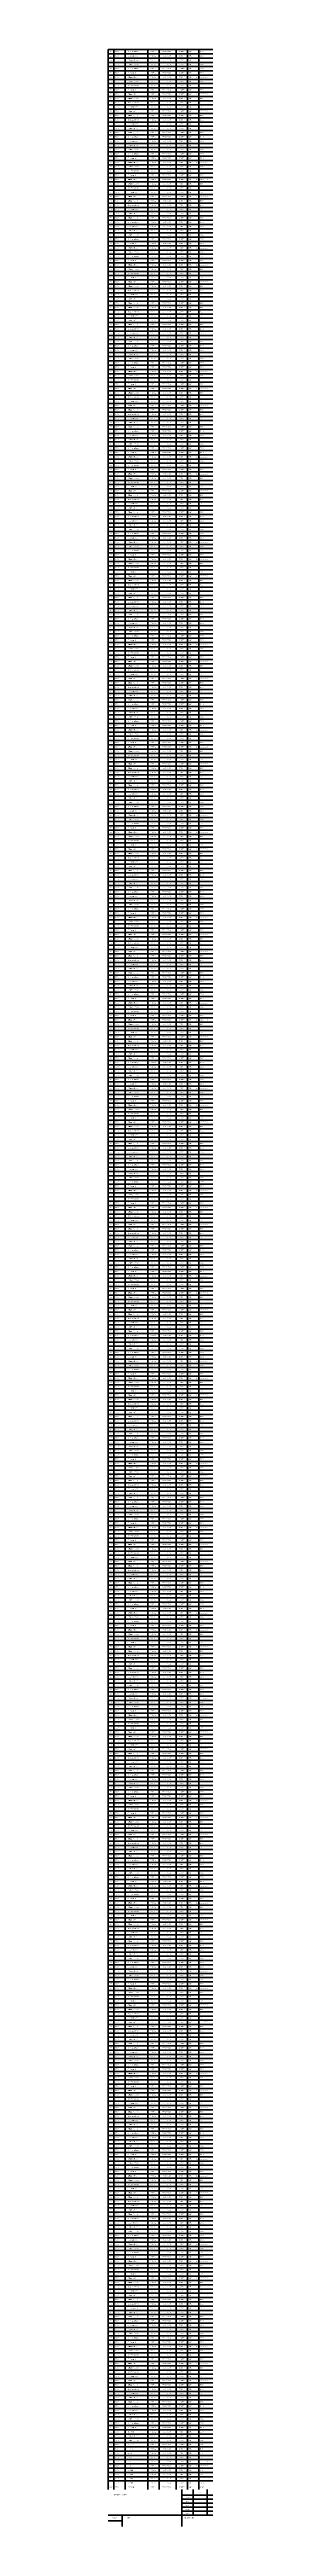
# Model space of a CAD drawing. Header units: metres. Extents: x 849 to 1219, y 30 to 8740.
import ezdxf
from ezdxf.enums import TextEntityAlignment as Align

# ---------------------------------------------------------------- set-up
doc = ezdxf.new("R2010")
doc.units = ezdxf.units.M
doc.layers.add('Default', color=7, linetype='Continuous', lineweight=50, true_color=0x000000)
doc.styles.add('Default', font='tahoma.ttf')

msp = doc.modelspace()

# ---------------------------------------------------------------- linework, layer by layer
at = {"layer": 'Default'}
for p, q in [((849, 8740), (1219, 8740)), ((849, 160), (849, 8740)), ((849, 8725), (1219, 8725)), ((849, 8710), (1219, 8710)), ((869, 8740), (869, 160)), ((909, 8740), (909, 160)), ((989, 8740), (989, 160)), ((1029, 8740), (1029, 160)), ((1089, 8740), (1089, 160)), ((1129, 8740), (1129, 160)), ((1169, 8740), (1169, 160)), ((849, 8695), (1219, 8695)), ((849, 8680), (1219, 8680)), ((849, 8665), (1219, 8665)), ((849, 8650), (1219, 8650)), ((849, 8635), (1219, 8635)), ((849, 8620), (1219, 8620)), ((849, 8605), (1219, 8605)), ((849, 8590), (1219, 8590)), ((849, 8575), (1219, 8575)), ((849, 8560), (1219, 8560)), ((849, 8545), (1219, 8545)), ((849, 8530), (1219, 8530)), ((849, 8515), (1219, 8515)), ((849, 8500), (1219, 8500)), ((849, 8485), (1219, 8485)), ((849, 8470), (1219, 8470)), ((849, 8455), (1219, 8455)), ((849, 8440), (1219, 8440)), ((849, 8425), (1219, 8425)), ((849, 8410), (1219, 8410)), ((849, 8395), (1219, 8395)), ((849, 8380), (1219, 8380)), ((849, 8365), (1219, 8365)), ((849, 8350), (1219, 8350)), ((849, 8335), (1219, 8335)), ((849, 8320), (1219, 8320)), ((849, 8305), (1219, 8305)), ((849, 8290), (1219, 8290)), ((849, 8275), (1219, 8275)), ((849, 8260), (1219, 8260)), ((849, 8245), (1219, 8245)), ((849, 8230), (1219, 8230)), ((849, 8215), (1219, 8215)), ((849, 8200), (1219, 8200)), ((849, 8185), (1219, 8185)), ((849, 8170), (1219, 8170)), ((849, 8155), (1219, 8155)), ((849, 8140), (1219, 8140)), ((849, 8125), (1219, 8125)), ((849, 8110), (1219, 8110)), ((849, 8095), (1219, 8095)), ((849, 8080), (1219, 8080)), ((849, 8065), (1219, 8065)), ((849, 8050), (1219, 8050)), ((849, 8035), (1219, 8035)), ((849, 8020), (1219, 8020)), ((849, 8005), (1219, 8005)), ((849, 7990), (1219, 7990)), ((849, 7975), (1219, 7975)), ((849, 7960), (1219, 7960)), ((849, 7945), (1219, 7945)), ((849, 7930), (1219, 7930)), ((849, 7915), (1219, 7915)), ((849, 7900), (1219, 7900)), ((849, 7885), (1219, 7885)), ((849, 7870), (1219, 7870)), ((849, 7855), (1219, 7855)), ((849, 7840), (1219, 7840)), ((849, 7825), (1219, 7825)), ((849, 7810), (1219, 7810)), ((849, 7795), (1219, 7795)), ((849, 7780), (1219, 7780)), ((849, 7765), (1219, 7765)), ((849, 7750), (1219, 7750)), ((849, 7735), (1219, 7735)), ((849, 7720), (1219, 7720)), ((849, 7705), (1219, 7705)), ((849, 7690), (1219, 7690)), ((849, 7675), (1219, 7675)), ((849, 7660), (1219, 7660)), ((849, 7645), (1219, 7645)), ((849, 7630), (1219, 7630)), ((849, 7615), (1219, 7615)), ((849, 7600), (1219, 7600)), ((849, 7585), (1219, 7585)), ((849, 7570), (1219, 7570)), ((849, 7555), (1219, 7555)), ((849, 7540), (1219, 7540)), ((849, 7525), (1219, 7525)), ((849, 7510), (1219, 7510)), ((849, 7495), (1219, 7495)), ((849, 7480), (1219, 7480)), ((849, 7465), (1219, 7465)), ((849, 7450), (1219, 7450)), ((849, 7435), (1219, 7435)), ((849, 7420), (1219, 7420)), ((849, 7405), (1219, 7405)), ((849, 7390), (1219, 7390)), ((849, 7375), (1219, 7375)), ((849, 7360), (1219, 7360)), ((849, 7345), (1219, 7345)), ((849, 7330), (1219, 7330)), ((849, 7315), (1219, 7315)), ((849, 7300), (1219, 7300)), ((849, 7285), (1219, 7285)), ((849, 7270), (1219, 7270)), ((849, 7255), (1219, 7255)), ((849, 7240), (1219, 7240)), ((849, 7225), (1219, 7225)), ((849, 7210), (1219, 7210)), ((849, 7195), (1219, 7195)), ((849, 7180), (1219, 7180)), ((849, 7165), (1219, 7165)), ((849, 7150), (1219, 7150)), ((849, 7135), (1219, 7135)), ((849, 7120), (1219, 7120)), ((849, 7105), (1219, 7105)), ((849, 7090), (1219, 7090)), ((849, 7075), (1219, 7075)), ((849, 7060), (1219, 7060)), ((849, 7045), (1219, 7045)), ((849, 7030), (1219, 7030)), ((849, 7015), (1219, 7015)), ((849, 7000), (1219, 7000)), ((849, 6985), (1219, 6985)), ((849, 6970), (1219, 6970)), ((849, 6955), (1219, 6955)), ((849, 6940), (1219, 6940)), ((849, 6925), (1219, 6925)), ((849, 6910), (1219, 6910)), ((849, 6895), (1219, 6895)), ((849, 6880), (1219, 6880)), ((849, 6865), (1219, 6865)), ((849, 6850), (1219, 6850)), ((849, 6835), (1219, 6835)), ((849, 6820), (1219, 6820)), ((849, 6805), (1219, 6805)), ((849, 6790), (1219, 6790)), ((849, 6775), (1219, 6775)), ((849, 6760), (1219, 6760)), ((849, 6745), (1219, 6745)), ((849, 6730), (1219, 6730)), ((849, 6715), (1219, 6715)), ((849, 6700), (1219, 6700)), ((849, 6685), (1219, 6685)), ((849, 6670), (1219, 6670)), ((849, 6655), (1219, 6655)), ((849, 6640), (1219, 6640)), ((849, 6625), (1219, 6625)), ((849, 6610), (1219, 6610)), ((849, 6595), (1219, 6595)), ((849, 6580), (1219, 6580)), ((849, 6565), (1219, 6565)), ((849, 6550), (1219, 6550)), ((849, 6535), (1219, 6535)), ((849, 6520), (1219, 6520)), ((849, 6505), (1219, 6505)), ((849, 6490), (1219, 6490)), ((849, 6475), (1219, 6475)), ((849, 6460), (1219, 6460)), ((849, 6445), (1219, 6445)), ((849, 6430), (1219, 6430)), ((849, 6415), (1219, 6415)), ((849, 6400), (1219, 6400)), ((849, 6385), (1219, 6385)), ((849, 6370), (1219, 6370)), ((849, 6355), (1219, 6355)), ((849, 6340), (1219, 6340)), ((849, 6325), (1219, 6325)), ((849, 6310), (1219, 6310)), ((849, 6295), (1219, 6295)), ((849, 6280), (1219, 6280)), ((849, 6265), (1219, 6265)), ((849, 6250), (1219, 6250)), ((849, 6235), (1219, 6235)), ((849, 6220), (1219, 6220)), ((849, 6205), (1219, 6205)), ((849, 6190), (1219, 6190)), ((849, 6175), (1219, 6175)), ((849, 6160), (1219, 6160)), ((849, 6145), (1219, 6145)), ((849, 6130), (1219, 6130)), ((849, 6115), (1219, 6115)), ((849, 6100), (1219, 6100)), ((849, 6085), (1219, 6085)), ((849, 6070), (1219, 6070)), ((849, 6055), (1219, 6055)), ((849, 6040), (1219, 6040)), ((849, 6025), (1219, 6025)), ((849, 6010), (1219, 6010)), ((849, 5995), (1219, 5995)), ((849, 5980), (1219, 5980)), ((849, 5965), (1219, 5965)), ((849, 5950), (1219, 5950)), ((849, 5935), (1219, 5935)), ((849, 5920), (1219, 5920)), ((849, 5905), (1219, 5905)), ((849, 5890), (1219, 5890)), ((849, 5875), (1219, 5875)), ((849, 5860), (1219, 5860)), ((849, 5845), (1219, 5845)), ((849, 5830), (1219, 5830)), ((849, 5815), (1219, 5815)), ((849, 5800), (1219, 5800)), ((849, 5785), (1219, 5785)), ((849, 5770), (1219, 5770)), ((849, 5755), (1219, 5755)), ((849, 5740), (1219, 5740)), ((849, 5725), (1219, 5725)), ((849, 5710), (1219, 5710)), ((849, 5695), (1219, 5695)), ((849, 5680), (1219, 5680)), ((849, 5665), (1219, 5665)), ((849, 5650), (1219, 5650)), ((849, 5635), (1219, 5635)), ((849, 5620), (1219, 5620)), ((849, 5605), (1219, 5605)), ((849, 5590), (1219, 5590)), ((849, 5575), (1219, 5575)), ((849, 5560), (1219, 5560)), ((849, 5545), (1219, 5545)), ((849, 5530), (1219, 5530)), ((849, 5515), (1219, 5515)), ((849, 5500), (1219, 5500)), ((849, 5485), (1219, 5485)), ((849, 5470), (1219, 5470)), ((849, 5455), (1219, 5455)), ((849, 5440), (1219, 5440)), ((849, 5425), (1219, 5425)), ((849, 5410), (1219, 5410)), ((849, 5395), (1219, 5395)), ((849, 5380), (1219, 5380)), ((849, 5365), (1219, 5365)), ((849, 5350), (1219, 5350)), ((849, 5335), (1219, 5335)), ((849, 5320), (1219, 5320)), ((849, 5305), (1219, 5305)), ((849, 5290), (1219, 5290)), ((849, 5275), (1219, 5275)), ((849, 5260), (1219, 5260)), ((849, 5245), (1219, 5245)), ((849, 5230), (1219, 5230)), ((849, 5215), (1219, 5215)), ((849, 5200), (1219, 5200)), ((849, 5185), (1219, 5185)), ((849, 5170), (1219, 5170)), ((849, 5155), (1219, 5155)), ((849, 5140), (1219, 5140)), ((849, 5125), (1219, 5125)), ((849, 5110), (1219, 5110)), ((849, 5095), (1219, 5095)), ((849, 5080), (1219, 5080)), ((849, 5065), (1219, 5065)), ((849, 5050), (1219, 5050)), ((849, 5035), (1219, 5035)), ((849, 5020), (1219, 5020)), ((849, 5005), (1219, 5005)), ((849, 4990), (1219, 4990)), ((849, 4975), (1219, 4975)), ((849, 4960), (1219, 4960)), ((849, 4945), (1219, 4945)), ((849, 4930), (1219, 4930)), ((849, 4915), (1219, 4915)), ((849, 4900), (1219, 4900)), ((849, 4885), (1219, 4885)), ((849, 4870), (1219, 4870)), ((849, 4855), (1219, 4855)), ((849, 4840), (1219, 4840)), ((849, 4825), (1219, 4825)), ((849, 4810), (1219, 4810)), ((849, 4795), (1219, 4795)), ((849, 4780), (1219, 4780)), ((849, 4765), (1219, 4765)), ((849, 4750), (1219, 4750)), ((849, 4735), (1219, 4735)), ((849, 4720), (1219, 4720)), ((849, 4705), (1219, 4705)), ((849, 4690), (1219, 4690)), ((849, 4675), (1219, 4675)), ((849, 4660), (1219, 4660)), ((849, 4645), (1219, 4645)), ((849, 4630), (1219, 4630)), ((849, 4615), (1219, 4615)), ((849, 4600), (1219, 4600)), ((849, 4585), (1219, 4585)), ((849, 4570), (1219, 4570)), ((849, 4555), (1219, 4555)), ((849, 4540), (1219, 4540)), ((849, 4525), (1219, 4525)), ((849, 4510), (1219, 4510)), ((849, 4495), (1219, 4495)), ((849, 4480), (1219, 4480)), ((849, 4465), (1219, 4465)), ((849, 4450), (1219, 4450)), ((849, 4435), (1219, 4435)), ((849, 4420), (1219, 4420)), ((849, 4405), (1219, 4405)), ((849, 4390), (1219, 4390)), ((849, 4375), (1219, 4375)), ((849, 4360), (1219, 4360)), ((849, 4345), (1219, 4345)), ((849, 4330), (1219, 4330)), ((849, 4315), (1219, 4315)), ((849, 4300), (1219, 4300)), ((849, 4285), (1219, 4285)), ((849, 4270), (1219, 4270)), ((849, 4255), (1219, 4255)), ((849, 4240), (1219, 4240)), ((849, 4225), (1219, 4225)), ((849, 4210), (1219, 4210)), ((849, 4195), (1219, 4195)), ((849, 4180), (1219, 4180)), ((849, 4165), (1219, 4165)), ((849, 4150), (1219, 4150)), ((849, 4135), (1219, 4135)), ((849, 4120), (1219, 4120)), ((849, 4105), (1219, 4105)), ((849, 4090), (1219, 4090)), ((849, 4075), (1219, 4075)), ((849, 4060), (1219, 4060)), ((849, 4045), (1219, 4045)), ((849, 4030), (1219, 4030)), ((849, 4015), (1219, 4015)), ((849, 4000), (1219, 4000)), ((849, 3985), (1219, 3985)), ((849, 3970), (1219, 3970)), ((849, 3955), (1219, 3955)), ((849, 3940), (1219, 3940)), ((849, 3925), (1219, 3925)), ((849, 3910), (1219, 3910)), ((849, 3895), (1219, 3895)), ((849, 3880), (1219, 3880)), ((849, 3865), (1219, 3865)), ((849, 3850), (1219, 3850)), ((849, 3835), (1219, 3835)), ((849, 3820), (1219, 3820)), ((849, 3805), (1219, 3805)), ((849, 3790), (1219, 3790)), ((849, 3775), (1219, 3775)), ((849, 3760), (1219, 3760)), ((849, 3745), (1219, 3745)), ((849, 3730), (1219, 3730)), ((849, 3715), (1219, 3715)), ((849, 3700), (1219, 3700)), ((849, 3685), (1219, 3685)), ((849, 3670), (1219, 3670)), ((849, 3655), (1219, 3655)), ((849, 3640), (1219, 3640)), ((849, 3625), (1219, 3625)), ((849, 3610), (1219, 3610)), ((849, 3595), (1219, 3595)), ((849, 3580), (1219, 3580)), ((849, 3565), (1219, 3565)), ((849, 3550), (1219, 3550)), ((849, 3535), (1219, 3535)), ((849, 3520), (1219, 3520)), ((849, 3505), (1219, 3505)), ((849, 3490), (1219, 3490)), ((849, 3475), (1219, 3475)), ((849, 3460), (1219, 3460)), ((849, 3445), (1219, 3445)), ((849, 3430), (1219, 3430)), ((849, 3415), (1219, 3415)), ((849, 3400), (1219, 3400)), ((849, 3385), (1219, 3385)), ((849, 3370), (1219, 3370)), ((849, 3355), (1219, 3355)), ((849, 3340), (1219, 3340)), ((849, 3325), (1219, 3325)), ((849, 3310), (1219, 3310)), ((849, 3295), (1219, 3295)), ((849, 3280), (1219, 3280)), ((849, 3265), (1219, 3265)), ((849, 3250), (1219, 3250)), ((849, 3235), (1219, 3235)), ((849, 3220), (1219, 3220)), ((849, 3205), (1219, 3205)), ((849, 3190), (1219, 3190)), ((849, 3175), (1219, 3175)), ((849, 3160), (1219, 3160)), ((849, 3145), (1219, 3145)), ((849, 3130), (1219, 3130)), ((849, 3115), (1219, 3115)), ((849, 3100), (1219, 3100)), ((849, 3085), (1219, 3085)), ((849, 3070), (1219, 3070)), ((849, 3055), (1219, 3055)), ((849, 3040), (1219, 3040)), ((849, 3025), (1219, 3025)), ((849, 3010), (1219, 3010)), ((849, 2995), (1219, 2995)), ((849, 2980), (1219, 2980)), ((849, 2965), (1219, 2965)), ((849, 2950), (1219, 2950)), ((849, 2935), (1219, 2935)), ((849, 2920), (1219, 2920)), ((849, 2905), (1219, 2905)), ((849, 2890), (1219, 2890)), ((849, 2875), (1219, 2875)), ((849, 2860), (1219, 2860)), ((849, 2845), (1219, 2845)), ((849, 2830), (1219, 2830)), ((849, 2815), (1219, 2815)), ((849, 2800), (1219, 2800)), ((849, 2785), (1219, 2785)), ((849, 2770), (1219, 2770)), ((849, 2755), (1219, 2755)), ((849, 2740), (1219, 2740)), ((849, 2725), (1219, 2725)), ((849, 2710), (1219, 2710)), ((849, 2695), (1219, 2695)), ((849, 2680), (1219, 2680)), ((849, 2665), (1219, 2665)), ((849, 2650), (1219, 2650)), ((849, 2635), (1219, 2635)), ((849, 2620), (1219, 2620)), ((849, 2605), (1219, 2605)), ((849, 2590), (1219, 2590)), ((849, 2575), (1219, 2575)), ((849, 2560), (1219, 2560)), ((849, 2545), (1219, 2545)), ((849, 2530), (1219, 2530)), ((849, 2515), (1219, 2515)), ((849, 2500), (1219, 2500)), ((849, 2485), (1219, 2485)), ((849, 2470), (1219, 2470)), ((849, 2455), (1219, 2455)), ((849, 2440), (1219, 2440)), ((849, 2425), (1219, 2425)), ((849, 2410), (1219, 2410)), ((849, 2395), (1219, 2395)), ((849, 2380), (1219, 2380)), ((849, 2365), (1219, 2365)), ((849, 2350), (1219, 2350)), ((849, 2335), (1219, 2335)), ((849, 2320), (1219, 2320)), ((849, 2305), (1219, 2305)), ((849, 2290), (1219, 2290)), ((849, 2275), (1219, 2275)), ((849, 2260), (1219, 2260)), ((849, 2245), (1219, 2245)), ((849, 2230), (1219, 2230)), ((849, 2215), (1219, 2215)), ((849, 2200), (1219, 2200)), ((849, 2185), (1219, 2185)), ((849, 2170), (1219, 2170)), ((849, 2155), (1219, 2155)), ((849, 2140), (1219, 2140)), ((849, 2125), (1219, 2125)), ((849, 2110), (1219, 2110)), ((849, 2095), (1219, 2095)), ((849, 2080), (1219, 2080)), ((849, 2065), (1219, 2065)), ((849, 2050), (1219, 2050)), ((849, 2035), (1219, 2035)), ((849, 2020), (1219, 2020)), ((849, 2005), (1219, 2005)), ((849, 1990), (1219, 1990)), ((849, 1975), (1219, 1975)), ((849, 1960), (1219, 1960)), ((849, 1945), (1219, 1945)), ((849, 1930), (1219, 1930)), ((849, 1915), (1219, 1915)), ((849, 1900), (1219, 1900)), ((849, 1885), (1219, 1885)), ((849, 1870), (1219, 1870)), ((849, 1855), (1219, 1855)), ((849, 1840), (1219, 1840)), ((849, 1825), (1219, 1825)), ((849, 1810), (1219, 1810)), ((849, 1795), (1219, 1795)), ((849, 1780), (1219, 1780)), ((849, 1765), (1219, 1765)), ((849, 1750), (1219, 1750)), ((849, 1735), (1219, 1735)), ((849, 1720), (1219, 1720)), ((849, 1705), (1219, 1705)), ((849, 1690), (1219, 1690)), ((849, 1675), (1219, 1675)), ((849, 1660), (1219, 1660)), ((849, 1645), (1219, 1645)), ((849, 1630), (1219, 1630)), ((849, 1615), (1219, 1615)), ((849, 1600), (1219, 1600)), ((849, 1585), (1219, 1585)), ((849, 1570), (1219, 1570)), ((849, 1555), (1219, 1555)), ((849, 1540), (1219, 1540)), ((849, 1525), (1219, 1525)), ((849, 1510), (1219, 1510)), ((849, 1495), (1219, 1495)), ((849, 1480), (1219, 1480)), ((849, 1465), (1219, 1465)), ((849, 1450), (1219, 1450)), ((849, 1435), (1219, 1435)), ((849, 1420), (1219, 1420)), ((849, 1405), (1219, 1405)), ((849, 1390), (1219, 1390)), ((849, 1375), (1219, 1375)), ((849, 1360), (1219, 1360)), ((849, 1345), (1219, 1345)), ((849, 1330), (1219, 1330)), ((849, 1315), (1219, 1315)), ((849, 1300), (1219, 1300)), ((849, 1285), (1219, 1285)), ((849, 1270), (1219, 1270)), ((849, 1255), (1219, 1255)), ((849, 1240), (1219, 1240)), ((849, 1225), (1219, 1225)), ((849, 1210), (1219, 1210)), ((849, 1195), (1219, 1195)), ((849, 1180), (1219, 1180)), ((849, 1165), (1219, 1165)), ((849, 1150), (1219, 1150)), ((849, 1135), (1219, 1135)), ((849, 1120), (1219, 1120)), ((849, 1105), (1219, 1105)), ((849, 1090), (1219, 1090)), ((849, 1075), (1219, 1075)), ((849, 1060), (1219, 1060)), ((849, 1045), (1219, 1045)), ((849, 1030), (1219, 1030)), ((849, 1015), (1219, 1015)), ((849, 1000), (1219, 1000)), ((849, 985), (1219, 985)), ((849, 970), (1219, 970)), ((849, 955), (1219, 955)), ((849, 940), (1219, 940)), ((849, 925), (1219, 925)), ((849, 910), (1219, 910)), ((849, 895), (1219, 895)), ((849, 880), (1219, 880)), ((849, 865), (1219, 865)), ((849, 850), (1219, 850)), ((849, 835), (1219, 835)), ((849, 820), (1219, 820)), ((849, 805), (1219, 805)), ((849, 790), (1219, 790)), ((849, 775), (1219, 775)), ((849, 760), (1219, 760)), ((849, 745), (1219, 745)), ((849, 730), (1219, 730)), ((849, 715), (1219, 715)), ((849, 700), (1219, 700)), ((849, 685), (1219, 685)), ((849, 670), (1219, 670)), ((849, 655), (1219, 655)), ((849, 640), (1219, 640)), ((849, 625), (1219, 625)), ((849, 610), (1219, 610)), ((849, 595), (1219, 595)), ((849, 580), (1219, 580)), ((849, 565), (1219, 565)), ((849, 550), (1219, 550)), ((849, 535), (1219, 535)), ((849, 520), (1219, 520)), ((849, 505), (1219, 505)), ((849, 490), (1219, 490)), ((849, 475), (1219, 475)), ((849, 460), (1219, 460)), ((849, 445), (1219, 445)), ((849, 430), (1219, 430)), ((849, 415), (1219, 415)), ((849, 400), (1219, 400)), ((849, 385), (1219, 385)), ((849, 370), (1219, 370)), ((849, 355), (1219, 355)), ((849, 340), (1219, 340)), ((849, 325), (1219, 325)), ((849, 310), (1219, 310)), ((849, 295), (1219, 295)), ((849, 280), (1219, 280)), ((849, 265), (1219, 265)), ((849, 250), (1219, 250)), ((849, 235), (1219, 235)), ((849, 220), (1219, 220)), ((849, 205), (1219, 205)), ((849, 190), (1219, 190))]:
    msp.add_line(p, q, dxfattribs=at)
at = {"layer": 'Default', "color": 2, "transparency": 33554687}
for p, q in [((1109, 160), (1109, 30)), ((1109, 140), (1219, 140)), ((1109, 126), (1219, 126)), ((1109, 112), (1219, 112)), ((1109, 98), (1219, 98)), ((1149, 70), (1149, 160)), ((1199, 70), (1199, 160)), ((849, 70), (1219, 70)), ((849, 50), (899, 50)), ((899, 70), (899, 30)), ((1109, 84), (1219, 84))]:
    msp.add_line(p, q, dxfattribs=at)

# ---------------------------------------------------------------- texts
at = {"layer": 'Default', "style": 'Default'}
for s, p in [('571', (859, 8733)), ('570', (859, 8718)), ('PART NO', (879, 8733)), ('PART NO', (879, 8718)), ('UMO', (1139, 8733)), ('UMO', (1139, 8718)), ('29.663', (1179, 8733)), ('30.162', (1179, 8718)), ('569', (859, 8703)), ('568', (859, 8688)), ('567', (859, 8673)), ('566', (859, 8658)), ('565', (859, 8643)), ('564', (859, 8628)), ('PART NO', (879, 8703)), ('PART NO', (879, 8688)), ('PART NO', (879, 8673)), ('PART NO', (879, 8658)), ('PART NO', (879, 8643)), ('PART NO', (879, 8628)), ('UMO', (1139, 8703)), ('UMO', (1139, 8688)), ('UMO', (1139, 8673)), ('UMO', (1139, 8658)), ('UMO', (1139, 8643)), ('UMO', (1139, 8628)), ('21.113000000000003', (1179, 8703)), ('21.113000000000003', (1179, 8643)), ('21.114', (1179, 8688)), ('29.663', (1179, 8673)), ('30.162', (1179, 8658)), ('21.114', (1179, 8628)), ('563', (859, 8613)), ('562', (859, 8598)), ('561', (859, 8583)), ('560', (859, 8568)), ('559', (859, 8553)), ('558', (859, 8538)), ('PART NO', (879, 8613)), ('PART NO', (879, 8598)), ('PART NO', (879, 8583)), ('PART NO', (879, 8568)), ('PART NO', (879, 8553)), ('PART NO', (879, 8538)), ('UMO', (1139, 8613)), ('UMO', (1139, 8598)), ('UMO', (1139, 8583)), ('UMO', (1139, 8568)), ('UMO', (1139, 8553)), ('UMO', (1139, 8538)), ('21.113000000000003', (1179, 8583)), ('29.663', (1179, 8613)), ('30.162', (1179, 8598)), ('21.114', (1179, 8568)), ('29.663', (1179, 8553)), ('30.162', (1179, 8538)), ('557', (859, 8523)), ('556', (859, 8508)), ('555', (859, 8493)), ('554', (859, 8478)), ('553', (859, 8463)), ('552', (859, 8448)), ('PART NO', (879, 8523)), ('PART NO', (879, 8508)), ('PART NO', (879, 8493)), ('PART NO', (879, 8478)), ('PART NO', (879, 8463)), ('PART NO', (879, 8448)), ('UMO', (1139, 8523)), ('UMO', (1139, 8508)), ('UMO', (1139, 8493)), ('UMO', (1139, 8478)), ('UMO', (1139, 8463)), ('UMO', (1139, 8448)), ('21.113000000000003', (1179, 8523)), ('21.113000000000003', (1179, 8463)), ('21.114', (1179, 8508)), ('29.663', (1179, 8493)), ('30.162', (1179, 8478)), ('21.114', (1179, 8448)), ('551', (859, 8433)), ('550', (859, 8418)), ('549', (859, 8403)), ('548', (859, 8388)), ('547', (859, 8373)), ('PART NO', (879, 8433)), ('PART NO', (879, 8418)), ('PART NO', (879, 8403)), ('PART NO', (879, 8388)), ('PART NO', (879, 8373)), ('UMO', (1139, 8433)), ('UMO', (1139, 8418)), ('UMO', (1139, 8403)), ('UMO', (1139, 8388)), ('UMO', (1139, 8373)), ('21.113000000000003', (1179, 8403)), ('29.663', (1179, 8433)), ('30.162', (1179, 8418)), ('21.114', (1179, 8388)), ('29.663', (1179, 8373)), ('546', (859, 8358)), ('545', (859, 8343)), ('544', (859, 8328)), ('543', (859, 8313)), ('542', (859, 8298)), ('541', (859, 8283)), ('PART NO', (879, 8358)), ('PART NO', (879, 8343)), ('PART NO', (879, 8328)), ('PART NO', (879, 8313)), ('PART NO', (879, 8298)), ('PART NO', (879, 8283)), ('UMO', (1139, 8358)), ('UMO', (1139, 8343)), ('UMO', (1139, 8328)), ('UMO', (1139, 8313)), ('UMO', (1139, 8298)), ('UMO', (1139, 8283)), ('21.113000000000003', (1179, 8343)), ('21.113000000000003', (1179, 8283)), ('30.162', (1179, 8358)), ('21.114', (1179, 8328)), ('29.663', (1179, 8313)), ('30.162', (1179, 8298)), ('540', (859, 8268)), ('539', (859, 8253)), ('538', (859, 8238)), ('537', (859, 8223)), ('536', (859, 8208)), ('535', (859, 8193)), ('PART NO', (879, 8268)), ('PART NO', (879, 8253)), ('PART NO', (879, 8238)), ('PART NO', (879, 8223)), ('PART NO', (879, 8208)), ('PART NO', (879, 8193)), ('UMO', (1139, 8268)), ('UMO', (1139, 8253)), ('UMO', (1139, 8238)), ('UMO', (1139, 8223)), ('UMO', (1139, 8208)), ('UMO', (1139, 8193)), ('21.113000000000003', (1179, 8223)), ('21.114', (1179, 8268)), ('29.663', (1179, 8253)), ('30.162', (1179, 8238)), ('21.114', (1179, 8208)), ('29.663', (1179, 8193)), ('534', (859, 8178)), ('533', (859, 8163)), ('532', (859, 8148)), ('531', (859, 8133)), ('530', (859, 8118)), ('529', (859, 8103)), ('PART NO', (879, 8178)), ('PART NO', (879, 8163)), ('PART NO', (879, 8148)), ('PART NO', (879, 8133)), ('PART NO', (879, 8118)), ('PART NO', (879, 8103)), ('UMO', (1139, 8178)), ('UMO', (1139, 8163)), ('UMO', (1139, 8148)), ('UMO', (1139, 8133)), ('UMO', (1139, 8118)), ('UMO', (1139, 8103)), ('21.113000000000003', (1179, 8163)), ('21.113000000000003', (1179, 8103)), ('30.162', (1179, 8178)), ('21.114', (1179, 8148)), ('29.663', (1179, 8133)), ('30.162', (1179, 8118)), ('528', (859, 8088)), ('527', (859, 8073)), ('526', (859, 8058)), ('525', (859, 8043)), ('524', (859, 8028)), ('523', (859, 8013)), ('PART NO', (879, 8088)), ('PART NO', (879, 8073)), ('PART NO', (879, 8058)), ('PART NO', (879, 8043)), ('PART NO', (879, 8028)), ('PART NO', (879, 8013)), ('UMO', (1139, 8088)), ('UMO', (1139, 8073)), ('UMO', (1139, 8058)), ('UMO', (1139, 8043)), ('UMO', (1139, 8028)), ('UMO', (1139, 8013)), ('21.113000000000003', (1179, 8043)), ('21.114', (1179, 8088)), ('29.663', (1179, 8073)), ('30.162', (1179, 8058)), ('21.114', (1179, 8028)), ('29.663', (1179, 8013)), ('522', (859, 7998)), ('521', (859, 7983)), ('520', (859, 7968)), ('519', (859, 7953)), ('518', (859, 7938)), ('PART NO', (879, 7998)), ('PART NO', (879, 7983)), ('PART NO', (879, 7968)), ('PART NO', (879, 7953)), ('PART NO', (879, 7938)), ('UMO', (1139, 7998)), ('UMO', (1139, 7983)), ('UMO', (1139, 7968)), ('UMO', (1139, 7953)), ('UMO', (1139, 7938)), ('21.113000000000003', (1179, 7983)), ('30.162', (1179, 7998)), ('21.114', (1179, 7968)), ('29.663', (1179, 7953)), ('30.162', (1179, 7938)), ('517', (859, 7923)), ('516', (859, 7908)), ('515', (859, 7893)), ('514', (859, 7878)), ('513', (859, 7863)), ('512', (859, 7848)), ('PART NO', (879, 7923)), ('PART NO', (879, 7908)), ('PART NO', (879, 7893)), ('PART NO', (879, 7878)), ('PART NO', (879, 7863)), ('PART NO', (879, 7848)), ('UMO', (1139, 7923)), ('UMO', (1139, 7908)), ('UMO', (1139, 7893)), ('UMO', (1139, 7878)), ('UMO', (1139, 7863)), ('UMO', (1139, 7848)), ('21.113000000000003', (1179, 7923)), ('21.113000000000003', (1179, 7863)), ('21.114', (1179, 7908)), ('29.663', (1179, 7893)), ('30.162', (1179, 7878)), ('21.114', (1179, 7848)), ('511', (859, 7833)), ('510', (859, 7818)), ('509', (859, 7803)), ('508', (859, 7788)), ('507', (859, 7773)), ('506', (859, 7758)), ('PART NO', (879, 7833)), ('PART NO', (879, 7818)), ('PART NO', (879, 7803)), ('PART NO', (879, 7788)), ('PART NO', (879, 7773)), ('PART NO', (879, 7758)), ('UMO', (1139, 7833)), ('UMO', (1139, 7818)), ('UMO', (1139, 7803)), ('UMO', (1139, 7788)), ('UMO', (1139, 7773)), ('UMO', (1139, 7758)), ('21.113000000000003', (1179, 7788)), ('21.114', (1179, 7833)), ('29.663', (1179, 7818)), ('30.162', (1179, 7803)), ('21.114', (1179, 7773)), ('29.663', (1179, 7758)), ('505', (859, 7743)), ('504', (859, 7728)), ('503', (859, 7713)), ('502', (859, 7698)), ('501', (859, 7683)), ('500', (859, 7668)), ('PART NO', (879, 7743)), ('PART NO', (879, 7728)), ('PART NO', (879, 7713)), ('PART NO', (879, 7698)), ('PART NO', (879, 7683)), ('PART NO', (879, 7668)), ('UMO', (1139, 7743)), ('UMO', (1139, 7728)), ('UMO', (1139, 7713)), ('UMO', (1139, 7698)), ('UMO', (1139, 7683)), ('UMO', (1139, 7668)), ('21.113000000000003', (1179, 7728)), ('21.113000000000003', (1179, 7668)), ('30.162', (1179, 7743)), ('21.114', (1179, 7713)), ('29.663', (1179, 7698)), ('30.162', (1179, 7683)), ('499', (859, 7653)), ('498', (859, 7638)), ('497', (859, 7623)), ('496', (859, 7608)), ('495', (859, 7593)), ('494', (859, 7578)), ('PART NO', (879, 7653)), ('PART NO', (879, 7638)), ('PART NO', (879, 7623)), ('PART NO', (879, 7608)), ('PART NO', (879, 7593)), ('PART NO', (879, 7578)), ('UMO', (1139, 7653)), ('UMO', (1139, 7638)), ('UMO', (1139, 7623)), ('UMO', (1139, 7608)), ('UMO', (1139, 7593)), ('UMO', (1139, 7578)), ('21.113000000000003', (1179, 7608)), ('21.114', (1179, 7653)), ('29.663', (1179, 7638)), ('30.162', (1179, 7623)), ('21.114', (1179, 7593)), ('29.663', (1179, 7578)), ('493', (859, 7563)), ('492', (859, 7548)), ('491', (859, 7533)), ('490', (859, 7518)), ('489', (859, 7503)), ('PART NO', (879, 7563)), ('PART NO', (879, 7548)), ('PART NO', (879, 7533)), ('PART NO', (879, 7518)), ('PART NO', (879, 7503)), ('UMO', (1139, 7563)), ('UMO', (1139, 7548)), ('UMO', (1139, 7533)), ('UMO', (1139, 7518)), ('UMO', (1139, 7503)), ('21.113000000000003', (1179, 7548)), ('30.162', (1179, 7563)), ('21.114', (1179, 7533)), ('29.663', (1179, 7518)), ('30.162', (1179, 7503)), ('488', (859, 7488)), ('487', (859, 7473)), ('486', (859, 7458)), ('485', (859, 7443)), ('484', (859, 7428)), ('483', (859, 7413)), ('PART NO', (879, 7488)), ('PART NO', (879, 7473)), ('PART NO', (879, 7458)), ('PART NO', (879, 7443)), ('PART NO', (879, 7428)), ('PART NO', (879, 7413)), ('UMO', (1139, 7488)), ('UMO', (1139, 7473)), ('UMO', (1139, 7458)), ('UMO', (1139, 7443)), ('UMO', (1139, 7428)), ('UMO', (1139, 7413)), ('21.113000000000003', (1179, 7488)), ('21.113000000000003', (1179, 7428)), ('21.114', (1179, 7473)), ('29.663', (1179, 7458)), ('30.162', (1179, 7443)), ('21.114', (1179, 7413)), ('482', (859, 7398)), ('481', (859, 7383)), ('480', (859, 7368)), ('479', (859, 7353)), ('478', (859, 7338)), ('477', (859, 7323)), ('PART NO', (879, 7398)), ('PART NO', (879, 7383)), ('PART NO', (879, 7368)), ('PART NO', (879, 7353)), ('PART NO', (879, 7338)), ('PART NO', (879, 7323)), ('UMO', (1139, 7398)), ('UMO', (1139, 7383)), ('UMO', (1139, 7368)), ('UMO', (1139, 7353)), ('UMO', (1139, 7338)), ('UMO', (1139, 7323)), ('21.113000000000003', (1179, 7368)), ('29.663', (1179, 7398)), ('30.162', (1179, 7383)), ('21.114', (1179, 7353)), ('29.663', (1179, 7338)), ('30.162', (1179, 7323)), ('476', (859, 7308)), ('475', (859, 7293)), ('474', (859, 7278)), ('473', (859, 7263)), ('472', (859, 7248)), ('471', (859, 7233)), ('PART NO', (879, 7308)), ('PART NO', (879, 7293)), ('PART NO', (879, 7278)), ('PART NO', (879, 7263)), ('PART NO', (879, 7248)), ('PART NO', (879, 7233)), ('UMO', (1139, 7308)), ('UMO', (1139, 7293)), ('UMO', (1139, 7278)), ('UMO', (1139, 7263)), ('UMO', (1139, 7248)), ('UMO', (1139, 7233)), ('21.113000000000003', (1179, 7308)), ('21.113000000000003', (1179, 7248)), ('21.114', (1179, 7293)), ('29.663', (1179, 7278)), ('30.162', (1179, 7263)), ('21.114', (1179, 7233)), ('470', (859, 7218)), ('469', (859, 7203)), ('468', (859, 7188)), ('467', (859, 7173)), ('466', (859, 7158)), ('465', (859, 7143)), ('PART NO', (879, 7218)), ('PART NO', (879, 7203)), ('PART NO', (879, 7188)), ('PART NO', (879, 7173)), ('PART NO', (879, 7158)), ('PART NO', (879, 7143)), ('UMO', (1139, 7218)), ('UMO', (1139, 7203)), ('UMO', (1139, 7188)), ('UMO', (1139, 7173)), ('UMO', (1139, 7158)), ('UMO', (1139, 7143)), ('21.113000000000003', (1179, 7188)), ('29.663', (1179, 7218)), ('30.162', (1179, 7203)), ('21.114', (1179, 7173)), ('29.663', (1179, 7158)), ('30.162', (1179, 7143)), ('464', (859, 7128)), ('463', (859, 7113)), ('462', (859, 7098)), ('461', (859, 7083)), ('460', (859, 7068)), ('PART NO', (879, 7128)), ('PART NO', (879, 7113)), ('PART NO', (879, 7098)), ('PART NO', (879, 7083)), ('PART NO', (879, 7068)), ('UMO', (1139, 7128)), ('UMO', (1139, 7113)), ('UMO', (1139, 7098)), ('UMO', (1139, 7083)), ('UMO', (1139, 7068)), ('21.113000000000003', (1179, 7128)), ('21.113000000000003', (1179, 7068)), ('21.114', (1179, 7113)), ('29.663', (1179, 7098)), ('30.162', (1179, 7083)), ('459', (859, 7053)), ('458', (859, 7038)), ('457', (859, 7023)), ('456', (859, 7008)), ('455', (859, 6993)), ('454', (859, 6978)), ('PART NO', (879, 7053)), ('PART NO', (879, 7038)), ('PART NO', (879, 7023)), ('PART NO', (879, 7008)), ('PART NO', (879, 6993)), ('PART NO', (879, 6978)), ('UMO', (1139, 7053)), ('UMO', (1139, 7038)), ('UMO', (1139, 7023)), ('UMO', (1139, 7008)), ('UMO', (1139, 6993)), ('UMO', (1139, 6978)), ('21.113000000000003', (1179, 7008)), ('21.114', (1179, 7053)), ('29.663', (1179, 7038)), ('30.162', (1179, 7023)), ('21.114', (1179, 6993)), ('29.663', (1179, 6978)), ('453', (859, 6963)), ('452', (859, 6948)), ('451', (859, 6933)), ('450', (859, 6918)), ('449', (859, 6903)), ('448', (859, 6888)), ('PART NO', (879, 6963)), ('PART NO', (879, 6948)), ('PART NO', (879, 6933)), ('PART NO', (879, 6918)), ('PART NO', (879, 6903)), ('PART NO', (879, 6888)), ('UMO', (1139, 6963)), ('UMO', (1139, 6948)), ('UMO', (1139, 6933)), ('UMO', (1139, 6918)), ('UMO', (1139, 6903)), ('UMO', (1139, 6888)), ('21.113000000000003', (1179, 6948)), ('21.113000000000003', (1179, 6888)), ('30.162', (1179, 6963)), ('21.114', (1179, 6933)), ('29.663', (1179, 6918)), ('30.162', (1179, 6903)), ('447', (859, 6873)), ('446', (859, 6858)), ('445', (859, 6843)), ('444', (859, 6828)), ('443', (859, 6813)), ('442', (859, 6798)), ('PART NO', (879, 6873)), ('PART NO', (879, 6858)), ('PART NO', (879, 6843)), ('PART NO', (879, 6828)), ('PART NO', (879, 6813)), ('PART NO', (879, 6798)), ('UMO', (1139, 6873)), ('UMO', (1139, 6858)), ('UMO', (1139, 6843)), ('UMO', (1139, 6828)), ('UMO', (1139, 6813)), ('UMO', (1139, 6798)), ('21.113000000000003', (1179, 6828)), ('21.114', (1179, 6873)), ('29.663', (1179, 6858)), ('30.162', (1179, 6843)), ('21.114', (1179, 6813)), ('29.663', (1179, 6798)), ('441', (859, 6783)), ('440', (859, 6768)), ('439', (859, 6753)), ('438', (859, 6738)), ('437', (859, 6723)), ('436', (859, 6708)), ('PART NO', (879, 6783)), ('PART NO', (879, 6768)), ('PART NO', (879, 6753)), ('PART NO', (879, 6738)), ('PART NO', (879, 6723)), ('PART NO', (879, 6708)), ('UMO', (1139, 6783)), ('UMO', (1139, 6768)), ('UMO', (1139, 6753)), ('UMO', (1139, 6738)), ('UMO', (1139, 6723)), ('UMO', (1139, 6708)), ('21.113000000000003', (1179, 6768)), ('21.113000000000003', (1179, 6708)), ('30.162', (1179, 6783)), ('21.114', (1179, 6753)), ('29.663', (1179, 6738)), ('30.162', (1179, 6723)), ('435', (859, 6693)), ('434', (859, 6678)), ('433', (859, 6663)), ('432', (859, 6648)), ('431', (859, 6633)), ('PART NO', (879, 6693)), ('PART NO', (879, 6678)), ('PART NO', (879, 6663)), ('PART NO', (879, 6648)), ('PART NO', (879, 6633)), ('UMO', (1139, 6693)), ('UMO', (1139, 6678)), ('UMO', (1139, 6663)), ('UMO', (1139, 6648)), ('UMO', (1139, 6633)), ('21.113000000000003', (1179, 6648)), ('21.114', (1179, 6693)), ('29.663', (1179, 6678)), ('30.162', (1179, 6663)), ('21.114', (1179, 6633)), ('430', (859, 6618)), ('429', (859, 6603)), ('428', (859, 6588)), ('427', (859, 6573)), ('426', (859, 6558)), ('425', (859, 6543)), ('PART NO', (879, 6618)), ('PART NO', (879, 6603)), ('PART NO', (879, 6588)), ('PART NO', (879, 6573)), ('PART NO', (879, 6558)), ('PART NO', (879, 6543)), ('UMO', (1139, 6618)), ('UMO', (1139, 6603)), ('UMO', (1139, 6588)), ('UMO', (1139, 6573)), ('UMO', (1139, 6558)), ('UMO', (1139, 6543)), ('21.113000000000003', (1179, 6588)), ('29.663', (1179, 6618)), ('30.162', (1179, 6603)), ('21.114', (1179, 6573)), ('29.663', (1179, 6558)), ('30.162', (1179, 6543)), ('424', (859, 6528)), ('423', (859, 6513)), ('422', (859, 6498)), ('421', (859, 6483)), ('420', (859, 6468)), ('419', (859, 6453)), ('PART NO', (879, 6528)), ('PART NO', (879, 6513)), ('PART NO', (879, 6498)), ('PART NO', (879, 6483)), ('PART NO', (879, 6468)), ('PART NO', (879, 6453)), ('UMO', (1139, 6528)), ('UMO', (1139, 6513)), ('UMO', (1139, 6498)), ('UMO', (1139, 6483)), ('UMO', (1139, 6468)), ('UMO', (1139, 6453)), ('21.113000000000003', (1179, 6528)), ('21.113000000000003', (1179, 6468)), ('21.114', (1179, 6513)), ('29.663', (1179, 6498)), ('30.162', (1179, 6483)), ('21.114', (1179, 6453)), ('418', (859, 6438)), ('417', (859, 6423)), ('416', (859, 6408)), ('415', (859, 6393)), ('414', (859, 6378)), ('413', (859, 6363)), ('PART NO', (879, 6438)), ('PART NO', (879, 6423)), ('PART NO', (879, 6408)), ('PART NO', (879, 6393)), ('PART NO', (879, 6378)), ('PART NO', (879, 6363)), ('UMO', (1139, 6438)), ('UMO', (1139, 6423)), ('UMO', (1139, 6408)), ('UMO', (1139, 6393)), ('UMO', (1139, 6378)), ('UMO', (1139, 6363)), ('21.113000000000003', (1179, 6408)), ('29.663', (1179, 6438)), ('30.162', (1179, 6423)), ('21.114', (1179, 6393)), ('29.663', (1179, 6378)), ('30.162', (1179, 6363)), ('412', (859, 6348)), ('411', (859, 6333)), ('410', (859, 6318)), ('409', (859, 6303)), ('408', (859, 6288)), ('407', (859, 6273)), ('PART NO', (879, 6348)), ('PART NO', (879, 6333)), ('PART NO', (879, 6318)), ('PART NO', (879, 6303)), ('PART NO', (879, 6288)), ('PART NO', (879, 6273)), ('UMO', (1139, 6348)), ('UMO', (1139, 6333)), ('UMO', (1139, 6318)), ('UMO', (1139, 6303)), ('UMO', (1139, 6288)), ('UMO', (1139, 6273)), ('21.113000000000003', (1179, 6348)), ('21.113000000000003', (1179, 6288)), ('21.114', (1179, 6333)), ('29.663', (1179, 6318)), ('30.162', (1179, 6303)), ('21.114', (1179, 6273)), ('406', (859, 6258)), ('405', (859, 6243)), ('404', (859, 6228)), ('403', (859, 6213)), ('402', (859, 6198)), ('401', (859, 6183)), ('PART NO', (879, 6258)), ('PART NO', (879, 6243)), ('PART NO', (879, 6228)), ('PART NO', (879, 6213)), ('PART NO', (879, 6198)), ('PART NO', (879, 6183)), ('UMO', (1139, 6258)), ('UMO', (1139, 6243)), ('UMO', (1139, 6228)), ('UMO', (1139, 6213)), ('UMO', (1139, 6198)), ('UMO', (1139, 6183)), ('21.113000000000003', (1179, 6228)), ('29.663', (1179, 6258)), ('30.162', (1179, 6243)), ('21.114', (1179, 6213)), ('29.663', (1179, 6198)), ('30.162', (1179, 6183)), ('400', (859, 6168)), ('399', (859, 6153)), ('398', (859, 6138)), ('397', (859, 6123)), ('396', (859, 6108)), ('PART NO', (879, 6168)), ('PART NO', (879, 6153)), ('PART NO', (879, 6138)), ('PART NO', (879, 6123)), ('PART NO', (879, 6108)), ('UMO', (1139, 6168)), ('UMO', (1139, 6153)), ('UMO', (1139, 6138)), ('UMO', (1139, 6123)), ('UMO', (1139, 6108)), ('21.113000000000003', (1179, 6168)), ('21.113000000000003', (1179, 6108)), ('21.114', (1179, 6153)), ('29.663', (1179, 6138)), ('30.162', (1179, 6123)), ('395', (859, 6093)), ('394', (859, 6078)), ('393', (859, 6063)), ('392', (859, 6048)), ('391', (859, 6033)), ('390', (859, 6018)), ('PART NO', (879, 6093)), ('PART NO', (879, 6078)), ('PART NO', (879, 6063)), ('PART NO', (879, 6048)), ('PART NO', (879, 6033)), ('PART NO', (879, 6018)), ('UMO', (1139, 6093)), ('UMO', (1139, 6078)), ('UMO', (1139, 6063)), ('UMO', (1139, 6048)), ('UMO', (1139, 6033)), ('UMO', (1139, 6018)), ('21.113000000000003', (1179, 6048)), ('21.114', (1179, 6093)), ('29.663', (1179, 6078)), ('30.162', (1179, 6063)), ('21.114', (1179, 6033)), ('29.663', (1179, 6018)), ('389', (859, 6003)), ('388', (859, 5988)), ('387', (859, 5973)), ('386', (859, 5958)), ('385', (859, 5943)), ('384', (859, 5928)), ('PART NO', (879, 6003)), ('PART NO', (879, 5988)), ('PART NO', (879, 5973)), ('PART NO', (879, 5958)), ('PART NO', (879, 5943)), ('PART NO', (879, 5928)), ('UMO', (1139, 6003)), ('UMO', (1139, 5988)), ('UMO', (1139, 5973)), ('UMO', (1139, 5958)), ('UMO', (1139, 5943)), ('UMO', (1139, 5928)), ('21.113000000000003', (1179, 5988)), ('21.113000000000003', (1179, 5928)), ('30.162', (1179, 6003)), ('21.114', (1179, 5973)), ('29.663', (1179, 5958)), ('30.162', (1179, 5943)), ('383', (859, 5913)), ('382', (859, 5898)), ('381', (859, 5883)), ('380', (859, 5868)), ('379', (859, 5853)), ('378', (859, 5838)), ('PART NO', (879, 5913)), ('PART NO', (879, 5898)), ('PART NO', (879, 5883)), ('PART NO', (879, 5868)), ('PART NO', (879, 5853)), ('PART NO', (879, 5838)), ('UMO', (1139, 5913)), ('UMO', (1139, 5898)), ('UMO', (1139, 5883)), ('UMO', (1139, 5868)), ('UMO', (1139, 5853)), ('UMO', (1139, 5838)), ('21.113000000000003', (1179, 5868)), ('21.114', (1179, 5913)), ('29.663', (1179, 5898)), ('30.162', (1179, 5883)), ('21.114', (1179, 5853)), ('29.663', (1179, 5838)), ('377', (859, 5823)), ('376', (859, 5808)), ('375', (859, 5793)), ('374', (859, 5778)), ('373', (859, 5763)), ('372', (859, 5748)), ('PART NO', (879, 5823)), ('PART NO', (879, 5808)), ('PART NO', (879, 5793)), ('PART NO', (879, 5778)), ('PART NO', (879, 5763)), ('PART NO', (879, 5748)), ('UMO', (1139, 5823)), ('UMO', (1139, 5808)), ('UMO', (1139, 5793)), ('UMO', (1139, 5778)), ('UMO', (1139, 5763)), ('UMO', (1139, 5748)), ('21.113000000000003', (1179, 5808)), ('21.113000000000003', (1179, 5748)), ('30.162', (1179, 5823)), ('21.114', (1179, 5793)), ('29.663', (1179, 5778)), ('30.162', (1179, 5763)), ('371', (859, 5733)), ('370', (859, 5718)), ('369', (859, 5703)), ('368', (859, 5688)), ('367', (859, 5673)), ('PART NO', (879, 5733)), ('PART NO', (879, 5718)), ('PART NO', (879, 5703)), ('PART NO', (879, 5688)), ('PART NO', (879, 5673)), ('UMO', (1139, 5733)), ('UMO', (1139, 5718)), ('UMO', (1139, 5703)), ('UMO', (1139, 5688)), ('UMO', (1139, 5673)), ('21.113000000000003', (1179, 5688)), ('21.114', (1179, 5733)), ('29.663', (1179, 5718)), ('30.162', (1179, 5703)), ('21.114', (1179, 5673)), ('366', (859, 5658)), ('365', (859, 5643)), ('364', (859, 5628)), ('363', (859, 5613)), ('362', (859, 5598)), ('361', (859, 5583)), ('PART NO', (879, 5658)), ('PART NO', (879, 5643)), ('PART NO', (879, 5628)), ('PART NO', (879, 5613)), ('PART NO', (879, 5598)), ('PART NO', (879, 5583)), ('UMO', (1139, 5658)), ('UMO', (1139, 5643)), ('UMO', (1139, 5628)), ('UMO', (1139, 5613)), ('UMO', (1139, 5598)), ('UMO', (1139, 5583)), ('21.113000000000003', (1179, 5628)), ('29.663', (1179, 5658)), ('30.162', (1179, 5643)), ('21.114', (1179, 5613)), ('29.663', (1179, 5598)), ('30.162', (1179, 5583)), ('360', (859, 5568)), ('359', (859, 5553)), ('358', (859, 5538)), ('357', (859, 5523)), ('356', (859, 5508)), ('355', (859, 5493)), ('PART NO', (879, 5568)), ('PART NO', (879, 5553)), ('PART NO', (879, 5538)), ('PART NO', (879, 5523)), ('PART NO', (879, 5508)), ('PART NO', (879, 5493)), ('UMO', (1139, 5568)), ('UMO', (1139, 5553)), ('UMO', (1139, 5538)), ('UMO', (1139, 5523)), ('UMO', (1139, 5508)), ('UMO', (1139, 5493)), ('21.113000000000003', (1179, 5568)), ('21.113000000000003', (1179, 5508)), ('21.114', (1179, 5553)), ('29.663', (1179, 5538)), ('30.162', (1179, 5523)), ('21.114', (1179, 5493)), ('354', (859, 5478)), ('353', (859, 5463)), ('352', (859, 5448)), ('351', (859, 5433)), ('350', (859, 5418)), ('349', (859, 5403)), ('PART NO', (879, 5478)), ('PART NO', (879, 5463)), ('PART NO', (879, 5448)), ('PART NO', (879, 5433)), ('PART NO', (879, 5418)), ('PART NO', (879, 5403)), ('UMO', (1139, 5478)), ('UMO', (1139, 5463)), ('UMO', (1139, 5448)), ('UMO', (1139, 5433)), ('UMO', (1139, 5418)), ('UMO', (1139, 5403)), ('21.113000000000003', (1179, 5448)), ('29.663', (1179, 5478)), ('30.162', (1179, 5463)), ('21.114', (1179, 5433)), ('29.663', (1179, 5418)), ('30.162', (1179, 5403)), ('348', (859, 5388)), ('347', (859, 5373)), ('346', (859, 5358)), ('345', (859, 5343)), ('344', (859, 5328)), ('343', (859, 5313)), ('PART NO', (879, 5388)), ('PART NO', (879, 5373)), ('PART NO', (879, 5358)), ('PART NO', (879, 5343)), ('PART NO', (879, 5328)), ('PART NO', (879, 5313)), ('UMO', (1139, 5388)), ('UMO', (1139, 5373)), ('UMO', (1139, 5358)), ('UMO', (1139, 5343)), ('UMO', (1139, 5328)), ('UMO', (1139, 5313)), ('21.113000000000003', (1179, 5388)), ('21.113000000000003', (1179, 5328)), ('21.114', (1179, 5373)), ('29.663', (1179, 5358)), ('30.162', (1179, 5343)), ('21.114', (1179, 5313)), ('342', (859, 5298)), ('341', (859, 5283)), ('340', (859, 5268)), ('339', (859, 5253)), ('338', (859, 5238)), ('PART NO', (879, 5298)), ('PART NO', (879, 5283)), ('PART NO', (879, 5268)), ('PART NO', (879, 5253)), ('PART NO', (879, 5238)), ('UMO', (1139, 5298)), ('UMO', (1139, 5283)), ('UMO', (1139, 5268)), ('UMO', (1139, 5253)), ('UMO', (1139, 5238)), ('21.113000000000003', (1179, 5268)), ('29.663', (1179, 5298)), ('30.162', (1179, 5283)), ('21.114', (1179, 5253)), ('29.663', (1179, 5238)), ('337', (859, 5223)), ('336', (859, 5208)), ('335', (859, 5193)), ('334', (859, 5178)), ('333', (859, 5163)), ('332', (859, 5148)), ('PART NO', (879, 5223)), ('PART NO', (879, 5208)), ('PART NO', (879, 5193)), ('PART NO', (879, 5178)), ('PART NO', (879, 5163)), ('PART NO', (879, 5148)), ('UMO', (1139, 5223)), ('UMO', (1139, 5208)), ('UMO', (1139, 5193)), ('UMO', (1139, 5178)), ('UMO', (1139, 5163)), ('UMO', (1139, 5148)), ('21.113000000000003', (1179, 5208)), ('21.113000000000003', (1179, 5148)), ('30.162', (1179, 5223)), ('21.114', (1179, 5193)), ('29.663', (1179, 5178)), ('30.162', (1179, 5163)), ('331', (859, 5133)), ('330', (859, 5118)), ('329', (859, 5103)), ('328', (859, 5088)), ('327', (859, 5073)), ('326', (859, 5058)), ('PART NO', (879, 5133)), ('PART NO', (879, 5118)), ('PART NO', (879, 5103)), ('PART NO', (879, 5088)), ('PART NO', (879, 5073)), ('PART NO', (879, 5058)), ('UMO', (1139, 5133)), ('UMO', (1139, 5118)), ('UMO', (1139, 5103)), ('UMO', (1139, 5088)), ('UMO', (1139, 5073)), ('UMO', (1139, 5058)), ('21.113000000000003', (1179, 5088)), ('21.114', (1179, 5133)), ('29.663', (1179, 5118)), ('30.162', (1179, 5103)), ('21.114', (1179, 5073)), ('29.663', (1179, 5058)), ('325', (859, 5043)), ('324', (859, 5028)), ('323', (859, 5013)), ('322', (859, 4998)), ('321', (859, 4983)), ('320', (859, 4968)), ('PART NO', (879, 5043)), ('PART NO', (879, 5028)), ('PART NO', (879, 5013)), ('PART NO', (879, 4998)), ('PART NO', (879, 4983)), ('PART NO', (879, 4968)), ('UMO', (1139, 5043)), ('UMO', (1139, 5028)), ('UMO', (1139, 5013)), ('UMO', (1139, 4998)), ('UMO', (1139, 4983)), ('UMO', (1139, 4968)), ('21.113000000000003', (1179, 5028)), ('21.113000000000003', (1179, 4968)), ('30.162', (1179, 5043)), ('21.114', (1179, 5013)), ('29.663', (1179, 4998)), ('30.162', (1179, 4983)), ('319', (859, 4953)), ('318', (859, 4938)), ('317', (859, 4923)), ('316', (859, 4908)), ('315', (859, 4893)), ('314', (859, 4878)), ('PART NO', (879, 4953)), ('PART NO', (879, 4938)), ('PART NO', (879, 4923)), ('PART NO', (879, 4908)), ('PART NO', (879, 4893)), ('PART NO', (879, 4878)), ('UMO', (1139, 4953)), ('UMO', (1139, 4938)), ('UMO', (1139, 4923)), ('UMO', (1139, 4908)), ('UMO', (1139, 4893)), ('UMO', (1139, 4878)), ('21.113000000000003', (1179, 4908)), ('21.114', (1179, 4953)), ('29.663', (1179, 4938)), ('30.162', (1179, 4923)), ('21.114', (1179, 4893)), ('29.663', (1179, 4878)), ('313', (859, 4863)), ('312', (859, 4848)), ('311', (859, 4833)), ('310', (859, 4818)), ('309', (859, 4803)), ('PART NO', (879, 4863)), ('PART NO', (879, 4848)), ('PART NO', (879, 4833)), ('PART NO', (879, 4818)), ('PART NO', (879, 4803)), ('UMO', (1139, 4863)), ('UMO', (1139, 4848)), ('UMO', (1139, 4833)), ('UMO', (1139, 4818)), ('UMO', (1139, 4803)), ('21.113000000000003', (1179, 4848)), ('30.162', (1179, 4863)), ('21.114', (1179, 4833)), ('29.663', (1179, 4818)), ('30.162', (1179, 4803)), ('308', (859, 4788)), ('307', (859, 4773)), ('306', (859, 4758)), ('305', (859, 4743)), ('304', (859, 4728)), ('303', (859, 4713)), ('PART NO', (879, 4788)), ('PART NO', (879, 4773)), ('PART NO', (879, 4758)), ('PART NO', (879, 4743)), ('PART NO', (879, 4728)), ('PART NO', (879, 4713)), ('UMO', (1139, 4788)), ('UMO', (1139, 4773)), ('UMO', (1139, 4758)), ('UMO', (1139, 4743)), ('UMO', (1139, 4728)), ('UMO', (1139, 4713)), ('21.113000000000003', (1179, 4788)), ('21.113000000000003', (1179, 4728)), ('21.114', (1179, 4773)), ('29.663', (1179, 4758)), ('30.162', (1179, 4743)), ('21.114', (1179, 4713)), ('302', (859, 4698)), ('301', (859, 4683)), ('300', (859, 4668)), ('299', (859, 4653)), ('298', (859, 4638)), ('297', (859, 4623)), ('PART NO', (879, 4698)), ('PART NO', (879, 4683)), ('PART NO', (879, 4668)), ('PART NO', (879, 4653)), ('PART NO', (879, 4638)), ('PART NO', (879, 4623)), ('UMO', (1139, 4698)), ('UMO', (1139, 4683)), ('UMO', (1139, 4668)), ('UMO', (1139, 4653)), ('UMO', (1139, 4638)), ('UMO', (1139, 4623)), ('21.113000000000003', (1179, 4668)), ('29.663', (1179, 4698)), ('30.162', (1179, 4683)), ('21.114', (1179, 4653)), ('29.663', (1179, 4638)), ('30.162', (1179, 4623)), ('296', (859, 4608)), ('295', (859, 4593)), ('294', (859, 4578)), ('293', (859, 4563)), ('292', (859, 4548)), ('291', (859, 4533)), ('PART NO', (879, 4608)), ('PART NO', (879, 4593)), ('PART NO', (879, 4578)), ('PART NO', (879, 4563)), ('PART NO', (879, 4548)), ('PART NO', (879, 4533)), ('UMO', (1139, 4608)), ('UMO', (1139, 4593)), ('UMO', (1139, 4578)), ('UMO', (1139, 4563)), ('UMO', (1139, 4548)), ('UMO', (1139, 4533)), ('21.113000000000003', (1179, 4608)), ('21.113000000000003', (1179, 4548)), ('21.114', (1179, 4593)), ('29.663', (1179, 4578)), ('30.162', (1179, 4563)), ('21.114', (1179, 4533)), ('290', (859, 4518)), ('289', (859, 4503)), ('288', (859, 4488)), ('287', (859, 4473)), ('286', (859, 4458)), ('285', (859, 4443)), ('PART NO', (879, 4518)), ('PART NO', (879, 4503)), ('PART NO', (879, 4488)), ('PART NO', (879, 4473)), ('PART NO', (879, 4458)), ('PART NO', (879, 4443)), ('UMO', (1139, 4518)), ('UMO', (1139, 4503)), ('UMO', (1139, 4488)), ('UMO', (1139, 4473)), ('UMO', (1139, 4458)), ('UMO', (1139, 4443)), ('21.113000000000003', (1179, 4488)), ('29.663', (1179, 4518)), ('30.162', (1179, 4503)), ('21.114', (1179, 4473)), ('29.663', (1179, 4458)), ('30.162', (1179, 4443)), ('284', (859, 4428)), ('283', (859, 4413)), ('282', (859, 4398)), ('281', (859, 4383)), ('280', (859, 4368)), ('PART NO', (879, 4428)), ('PART NO', (879, 4413)), ('PART NO', (879, 4398)), ('PART NO', (879, 4383)), ('PART NO', (879, 4368)), ('UMO', (1139, 4428)), ('UMO', (1139, 4413)), ('UMO', (1139, 4398)), ('UMO', (1139, 4383)), ('UMO', (1139, 4368)), ('21.113000000000003', (1179, 4428)), ('21.113000000000003', (1179, 4368)), ('21.114', (1179, 4413)), ('29.663', (1179, 4398)), ('30.162', (1179, 4383)), ('279', (859, 4353)), ('278', (859, 4338)), ('277', (859, 4323)), ('276', (859, 4308)), ('275', (859, 4293)), ('274', (859, 4278)), ('PART NO', (879, 4353)), ('PART NO', (879, 4338)), ('PART NO', (879, 4323)), ('PART NO', (879, 4308)), ('PART NO', (879, 4293)), ('PART NO', (879, 4278)), ('UMO', (1139, 4353)), ('UMO', (1139, 4338)), ('UMO', (1139, 4323)), ('UMO', (1139, 4308)), ('UMO', (1139, 4293)), ('UMO', (1139, 4278)), ('21.113000000000003', (1179, 4308)), ('21.114', (1179, 4353)), ('29.663', (1179, 4338)), ('30.162', (1179, 4323)), ('21.114', (1179, 4293)), ('29.663', (1179, 4278)), ('273', (859, 4263)), ('272', (859, 4248)), ('271', (859, 4233)), ('270', (859, 4218)), ('269', (859, 4203)), ('268', (859, 4188)), ('PART NO', (879, 4263)), ('PART NO', (879, 4248)), ('PART NO', (879, 4233)), ('PART NO', (879, 4218)), ('PART NO', (879, 4203)), ('PART NO', (879, 4188)), ('UMO', (1139, 4263)), ('UMO', (1139, 4248)), ('UMO', (1139, 4233)), ('UMO', (1139, 4218)), ('UMO', (1139, 4203)), ('UMO', (1139, 4188)), ('21.113000000000003', (1179, 4248)), ('21.113000000000003', (1179, 4188)), ('30.162', (1179, 4263)), ('21.114', (1179, 4233)), ('29.663', (1179, 4218)), ('30.162', (1179, 4203)), ('267', (859, 4173)), ('266', (859, 4158)), ('265', (859, 4143)), ('264', (859, 4128)), ('263', (859, 4113)), ('262', (859, 4098)), ('PART NO', (879, 4173)), ('PART NO', (879, 4158)), ('PART NO', (879, 4143)), ('PART NO', (879, 4128)), ('PART NO', (879, 4113)), ('PART NO', (879, 4098)), ('UMO', (1139, 4173)), ('UMO', (1139, 4158)), ('UMO', (1139, 4143)), ('UMO', (1139, 4128)), ('UMO', (1139, 4113)), ('UMO', (1139, 4098)), ('21.113000000000003', (1179, 4128)), ('21.114', (1179, 4173)), ('29.663', (1179, 4158)), ('30.162', (1179, 4143)), ('21.114', (1179, 4113)), ('29.663', (1179, 4098)), ('261', (859, 4083)), ('260', (859, 4068)), ('259', (859, 4053)), ('258', (859, 4038)), ('257', (859, 4023)), ('256', (859, 4008)), ('PART NO', (879, 4083)), ('PART NO', (879, 4068)), ('PART NO', (879, 4053)), ('PART NO', (879, 4038)), ('PART NO', (879, 4023)), ('PART NO', (879, 4008)), ('UMO', (1139, 4083)), ('UMO', (1139, 4068)), ('UMO', (1139, 4053)), ('UMO', (1139, 4038)), ('UMO', (1139, 4023)), ('UMO', (1139, 4008)), ('21.113000000000003', (1179, 4068)), ('21.113000000000003', (1179, 4008)), ('30.162', (1179, 4083)), ('21.114', (1179, 4053)), ('29.663', (1179, 4038)), ('30.162', (1179, 4023)), ('255', (859, 3993)), ('254', (859, 3978)), ('253', (859, 3963)), ('252', (859, 3948)), ('251', (859, 3933)), ('250', (859, 3918)), ('PART NO', (879, 3993)), ('PART NO', (879, 3978)), ('PART NO', (879, 3963)), ('PART NO', (879, 3948)), ('PART NO', (879, 3933)), ('PART NO', (879, 3918)), ('UMO', (1139, 3993)), ('UMO', (1139, 3978)), ('UMO', (1139, 3963)), ('UMO', (1139, 3948)), ('UMO', (1139, 3933)), ('UMO', (1139, 3918)), ('21.113000000000003', (1179, 3948)), ('21.114', (1179, 3993)), ('29.663', (1179, 3978)), ('30.162', (1179, 3963)), ('21.114', (1179, 3933)), ('29.663', (1179, 3918)), ('249', (859, 3903)), ('248', (859, 3888)), ('247', (859, 3873)), ('246', (859, 3858)), ('245', (859, 3843)), ('PART NO', (879, 3903)), ('PART NO', (879, 3888)), ('PART NO', (879, 3873)), ('PART NO', (879, 3858)), ('PART NO', (879, 3843)), ('UMO', (1139, 3903)), ('UMO', (1139, 3888)), ('UMO', (1139, 3873)), ('UMO', (1139, 3858)), ('UMO', (1139, 3843)), ('21.113000000000003', (1179, 3888)), ('30.162', (1179, 3903)), ('21.114', (1179, 3873)), ('29.663', (1179, 3858)), ('30.162', (1179, 3843)), ('244', (859, 3828)), ('243', (859, 3813)), ('242', (859, 3798)), ('241', (859, 3783)), ('240', (859, 3768)), ('239', (859, 3753)), ('PART NO', (879, 3828)), ('PART NO', (879, 3813)), ('PART NO', (879, 3798)), ('PART NO', (879, 3783)), ('PART NO', (879, 3768)), ('PART NO', (879, 3753)), ('UMO', (1139, 3828)), ('UMO', (1139, 3813)), ('UMO', (1139, 3798)), ('UMO', (1139, 3783)), ('UMO', (1139, 3768)), ('UMO', (1139, 3753)), ('21.113000000000003', (1179, 3828)), ('21.113000000000003', (1179, 3768)), ('21.114', (1179, 3813)), ('29.663', (1179, 3798)), ('30.162', (1179, 3783)), ('21.114', (1179, 3753)), ('238', (859, 3738)), ('237', (859, 3723)), ('236', (859, 3708)), ('235', (859, 3693)), ('234', (859, 3678)), ('233', (859, 3663)), ('PART NO', (879, 3738)), ('PART NO', (879, 3723)), ('PART NO', (879, 3708)), ('PART NO', (879, 3693)), ('PART NO', (879, 3678)), ('PART NO', (879, 3663)), ('UMO', (1139, 3738)), ('UMO', (1139, 3723)), ('UMO', (1139, 3708)), ('UMO', (1139, 3693)), ('UMO', (1139, 3678)), ('UMO', (1139, 3663)), ('21.113000000000003', (1179, 3723)), ('21.113000000000003', (1179, 3663)), ('21.114', (1179, 3738)), ('21.114', (1179, 3708)), ('29.663', (1179, 3693)), ('30.162', (1179, 3678)), ('232', (859, 3648)), ('231', (859, 3633)), ('230', (859, 3618)), ('229', (859, 3603)), ('228', (859, 3588)), ('227', (859, 3573)), ('PART NO', (879, 3648)), ('PART NO', (879, 3633)), ('PART NO', (879, 3618)), ('PART NO', (879, 3603)), ('PART NO', (879, 3588)), ('PART NO', (879, 3573)), ('UMO', (1139, 3648)), ('UMO', (1139, 3633)), ('UMO', (1139, 3618)), ('UMO', (1139, 3603)), ('UMO', (1139, 3588)), ('UMO', (1139, 3573)), ('21.113000000000003', (1179, 3603)), ('21.114', (1179, 3648)), ('29.663', (1179, 3633)), ('30.162', (1179, 3618)), ('21.114', (1179, 3588)), ('29.663', (1179, 3573)), ('226', (859, 3558)), ('225', (859, 3543)), ('224', (859, 3528)), ('223', (859, 3513)), ('222', (859, 3498)), ('221', (859, 3483)), ('PART NO', (879, 3558)), ('PART NO', (879, 3543)), ('PART NO', (879, 3528)), ('PART NO', (879, 3513)), ('PART NO', (879, 3498)), ('PART NO', (879, 3483)), ('UMO', (1139, 3558)), ('UMO', (1139, 3543)), ('UMO', (1139, 3528)), ('UMO', (1139, 3513)), ('UMO', (1139, 3498)), ('UMO', (1139, 3483)), ('21.113000000000003', (1179, 3543)), ('21.113000000000003', (1179, 3483)), ('30.162', (1179, 3558)), ('21.114', (1179, 3528)), ('29.663', (1179, 3513)), ('30.162', (1179, 3498)), ('220', (859, 3468)), ('219', (859, 3453)), ('218', (859, 3438)), ('217', (859, 3423)), ('216', (859, 3408)), ('PART NO', (879, 3468)), ('PART NO', (879, 3453)), ('PART NO', (879, 3438)), ('PART NO', (879, 3423)), ('PART NO', (879, 3408)), ('UMO', (1139, 3468)), ('UMO', (1139, 3453)), ('UMO', (1139, 3438)), ('UMO', (1139, 3423)), ('UMO', (1139, 3408)), ('21.113000000000003', (1179, 3423)), ('21.114', (1179, 3468)), ('29.663', (1179, 3453)), ('30.162', (1179, 3438)), ('21.114', (1179, 3408)), ('215', (859, 3393)), ('214', (859, 3378)), ('213', (859, 3363)), ('212', (859, 3348)), ('211', (859, 3333)), ('210', (859, 3318)), ('PART NO', (879, 3393)), ('PART NO', (879, 3378)), ('PART NO', (879, 3363)), ('PART NO', (879, 3348)), ('PART NO', (879, 3333)), ('PART NO', (879, 3318)), ('UMO', (1139, 3393)), ('UMO', (1139, 3378)), ('UMO', (1139, 3363)), ('UMO', (1139, 3348)), ('UMO', (1139, 3333)), ('UMO', (1139, 3318)), ('21.113000000000003', (1179, 3363)), ('29.663', (1179, 3393)), ('30.162', (1179, 3378)), ('21.114', (1179, 3348)), ('29.663', (1179, 3333)), ('30.162', (1179, 3318)), ('209', (859, 3303)), ('208', (859, 3288)), ('207', (859, 3273)), ('206', (859, 3258)), ('205', (859, 3243)), ('204', (859, 3228)), ('PART NO', (879, 3303)), ('PART NO', (879, 3288)), ('PART NO', (879, 3273)), ('PART NO', (879, 3258)), ('PART NO', (879, 3243)), ('PART NO', (879, 3228)), ('UMO', (1139, 3303)), ('UMO', (1139, 3288)), ('UMO', (1139, 3273)), ('UMO', (1139, 3258)), ('UMO', (1139, 3243)), ('UMO', (1139, 3228)), ('21.113000000000003', (1179, 3303)), ('21.113000000000003', (1179, 3243)), ('21.114', (1179, 3288)), ('29.663', (1179, 3273)), ('30.162', (1179, 3258)), ('21.114', (1179, 3228)), ('203', (859, 3213)), ('202', (859, 3198)), ('201', (859, 3183)), ('200', (859, 3168)), ('199', (859, 3153)), ('198', (859, 3138)), ('PART NO', (879, 3213)), ('PART NO', (879, 3198)), ('PART NO', (879, 3183)), ('PART NO', (879, 3168)), ('PART NO', (879, 3153)), ('PART NO', (879, 3138)), ('UMO', (1139, 3213)), ('UMO', (1139, 3198)), ('UMO', (1139, 3183)), ('UMO', (1139, 3168)), ('UMO', (1139, 3153)), ('UMO', (1139, 3138)), ('21.113000000000003', (1179, 3183)), ('29.663', (1179, 3213)), ('30.162', (1179, 3198)), ('21.114', (1179, 3168)), ('29.663', (1179, 3153)), ('30.162', (1179, 3138)), ('197', (859, 3123)), ('196', (859, 3108)), ('195', (859, 3093)), ('194', (859, 3078)), ('193', (859, 3063)), ('192', (859, 3048)), ('PART NO', (879, 3123)), ('PART NO', (879, 3108)), ('PART NO', (879, 3093)), ('PART NO', (879, 3078)), ('PART NO', (879, 3063)), ('PART NO', (879, 3048)), ('UMO', (1139, 3123)), ('UMO', (1139, 3108)), ('UMO', (1139, 3093)), ('UMO', (1139, 3078)), ('UMO', (1139, 3063)), ('UMO', (1139, 3048)), ('21.113000000000003', (1179, 3123)), ('21.113000000000003', (1179, 3063)), ('21.114', (1179, 3108)), ('29.663', (1179, 3093)), ('30.162', (1179, 3078)), ('21.114', (1179, 3048)), ('191', (859, 3033)), ('190', (859, 3018)), ('189', (859, 3003)), ('188', (859, 2988)), ('187', (859, 2973)), ('PART NO', (879, 3033)), ('PART NO', (879, 3018)), ('PART NO', (879, 3003)), ('PART NO', (879, 2988)), ('PART NO', (879, 2973)), ('UMO', (1139, 3033)), ('UMO', (1139, 3018)), ('UMO', (1139, 3003)), ('UMO', (1139, 2988)), ('UMO', (1139, 2973)), ('21.113000000000003', (1179, 3003)), ('29.663', (1179, 3033)), ('30.162', (1179, 3018)), ('21.114', (1179, 2988)), ('29.663', (1179, 2973)), ('186', (859, 2958)), ('185', (859, 2943)), ('184', (859, 2928)), ('183', (859, 2913)), ('182', (859, 2898)), ('181', (859, 2883)), ('PART NO', (879, 2958)), ('PART NO', (879, 2943)), ('PART NO', (879, 2928)), ('PART NO', (879, 2913)), ('PART NO', (879, 2898)), ('PART NO', (879, 2883)), ('UMO', (1139, 2958)), ('UMO', (1139, 2943)), ('UMO', (1139, 2928)), ('UMO', (1139, 2913)), ('UMO', (1139, 2898)), ('UMO', (1139, 2883)), ('21.113000000000003', (1179, 2943)), ('21.113000000000003', (1179, 2883)), ('30.162', (1179, 2958)), ('21.114', (1179, 2928)), ('29.663', (1179, 2913)), ('30.162', (1179, 2898)), ('180', (859, 2868)), ('179', (859, 2853)), ('178', (859, 2838)), ('177', (859, 2823)), ('176', (859, 2808)), ('175', (859, 2793)), ('PART NO', (879, 2868)), ('PART NO', (879, 2853)), ('PART NO', (879, 2838)), ('PART NO', (879, 2823)), ('PART NO', (879, 2808)), ('PART NO', (879, 2793)), ('UMO', (1139, 2868)), ('UMO', (1139, 2853)), ('UMO', (1139, 2838)), ('UMO', (1139, 2823)), ('UMO', (1139, 2808)), ('UMO', (1139, 2793)), ('21.113000000000003', (1179, 2823)), ('21.114', (1179, 2868)), ('29.663', (1179, 2853)), ('30.162', (1179, 2838)), ('21.114', (1179, 2808)), ('29.663', (1179, 2793)), ('174', (859, 2778)), ('173', (859, 2763)), ('172', (859, 2748)), ('171', (859, 2733)), ('170', (859, 2718)), ('169', (859, 2703)), ('PART NO', (879, 2778)), ('PART NO', (879, 2763)), ('PART NO', (879, 2748)), ('PART NO', (879, 2733)), ('PART NO', (879, 2718)), ('PART NO', (879, 2703)), ('UMO', (1139, 2778)), ('UMO', (1139, 2763)), ('UMO', (1139, 2748)), ('UMO', (1139, 2733)), ('UMO', (1139, 2718)), ('UMO', (1139, 2703)), ('21.113000000000003', (1179, 2763)), ('21.113000000000003', (1179, 2703)), ('30.162', (1179, 2778)), ('21.114', (1179, 2748)), ('29.663', (1179, 2733)), ('30.162', (1179, 2718)), ('168', (859, 2688)), ('167', (859, 2673)), ('166', (859, 2658)), ('165', (859, 2643)), ('164', (859, 2628)), ('163', (859, 2613)), ('PART NO', (879, 2688)), ('PART NO', (879, 2673)), ('PART NO', (879, 2658)), ('PART NO', (879, 2643)), ('PART NO', (879, 2628)), ('PART NO', (879, 2613)), ('UMO', (1139, 2688)), ('UMO', (1139, 2673)), ('UMO', (1139, 2658)), ('UMO', (1139, 2643)), ('UMO', (1139, 2628)), ('UMO', (1139, 2613)), ('21.113000000000003', (1179, 2643)), ('21.114', (1179, 2688)), ('29.663', (1179, 2673)), ('30.162', (1179, 2658)), ('21.114', (1179, 2628)), ('29.663', (1179, 2613)), ('162', (859, 2598)), ('161', (859, 2583)), ('160', (859, 2568)), ('159', (859, 2553)), ('158', (859, 2538)), ('PART NO', (879, 2598)), ('PART NO', (879, 2583)), ('PART NO', (879, 2568)), ('PART NO', (879, 2553)), ('PART NO', (879, 2538)), ('UMO', (1139, 2598)), ('UMO', (1139, 2583)), ('UMO', (1139, 2568)), ('UMO', (1139, 2553)), ('UMO', (1139, 2538)), ('21.113000000000003', (1179, 2583)), ('30.162', (1179, 2598)), ('21.114', (1179, 2568)), ('29.663', (1179, 2553)), ('30.162', (1179, 2538)), ('157', (859, 2523)), ('156', (859, 2508)), ('155', (859, 2493)), ('154', (859, 2478)), ('153', (859, 2463)), ('152', (859, 2448)), ('PART NO', (879, 2523)), ('PART NO', (879, 2508)), ('PART NO', (879, 2493)), ('PART NO', (879, 2478)), ('PART NO', (879, 2463)), ('PART NO', (879, 2448)), ('UMO', (1139, 2523)), ('UMO', (1139, 2508)), ('UMO', (1139, 2493)), ('UMO', (1139, 2478)), ('UMO', (1139, 2463)), ('UMO', (1139, 2448)), ('21.113000000000003', (1179, 2523)), ('21.113000000000003', (1179, 2463)), ('21.114', (1179, 2508)), ('29.663', (1179, 2493)), ('30.162', (1179, 2478)), ('21.114', (1179, 2448)), ('151', (859, 2433)), ('150', (859, 2418)), ('149', (859, 2403)), ('148', (859, 2388)), ('147', (859, 2373)), ('146', (859, 2358)), ('PART NO', (879, 2433)), ('PART NO', (879, 2418)), ('PART NO', (879, 2403)), ('PART NO', (879, 2388)), ('PART NO', (879, 2373)), ('PART NO', (879, 2358)), ('UMO', (1139, 2433)), ('UMO', (1139, 2418)), ('UMO', (1139, 2403)), ('UMO', (1139, 2388)), ('UMO', (1139, 2373)), ('UMO', (1139, 2358)), ('21.113000000000003', (1179, 2403)), ('29.663', (1179, 2433)), ('30.162', (1179, 2418)), ('21.114', (1179, 2388)), ('29.663', (1179, 2373)), ('30.162', (1179, 2358)), ('145', (859, 2343)), ('144', (859, 2328)), ('143', (859, 2313)), ('142', (859, 2298)), ('141', (859, 2283)), ('140', (859, 2268)), ('PART NO', (879, 2343)), ('PART NO', (879, 2328)), ('PART NO', (879, 2313)), ('PART NO', (879, 2298)), ('PART NO', (879, 2283)), ('PART NO', (879, 2268)), ('UMO', (1139, 2343)), ('UMO', (1139, 2328)), ('UMO', (1139, 2313)), ('UMO', (1139, 2298)), ('UMO', (1139, 2283)), ('UMO', (1139, 2268)), ('21.113000000000003', (1179, 2343)), ('21.113000000000003', (1179, 2283)), ('21.114', (1179, 2328)), ('29.663', (1179, 2313)), ('30.162', (1179, 2298)), ('21.114', (1179, 2268)), ('139', (859, 2253)), ('138', (859, 2238)), ('137', (859, 2223)), ('136', (859, 2208)), ('135', (859, 2193)), ('134', (859, 2178)), ('PART NO', (879, 2253)), ('PART NO', (879, 2238)), ('PART NO', (879, 2223)), ('PART NO', (879, 2208)), ('PART NO', (879, 2193)), ('PART NO', (879, 2178)), ('UMO', (1139, 2253)), ('UMO', (1139, 2238)), ('UMO', (1139, 2223)), ('UMO', (1139, 2208)), ('UMO', (1139, 2193)), ('UMO', (1139, 2178)), ('21.113000000000003', (1179, 2223)), ('29.663', (1179, 2253)), ('30.162', (1179, 2238)), ('21.114', (1179, 2208)), ('29.663', (1179, 2193)), ('30.162', (1179, 2178)), ('133', (859, 2163)), ('132', (859, 2148)), ('131', (859, 2133)), ('130', (859, 2118)), ('129', (859, 2103)), ('PART NO', (879, 2163)), ('PART NO', (879, 2148)), ('PART NO', (879, 2133)), ('PART NO', (879, 2118)), ('PART NO', (879, 2103)), ('UMO', (1139, 2163)), ('UMO', (1139, 2148)), ('UMO', (1139, 2133)), ('UMO', (1139, 2118)), ('UMO', (1139, 2103)), ('21.113000000000003', (1179, 2163)), ('21.113000000000003', (1179, 2103)), ('21.114', (1179, 2148)), ('29.663', (1179, 2133)), ('30.162', (1179, 2118)), ('128', (859, 2088)), ('127', (859, 2073)), ('126', (859, 2058)), ('125', (859, 2043)), ('124', (859, 2028)), ('123', (859, 2013)), ('PART NO', (879, 2088)), ('PART NO', (879, 2073)), ('PART NO', (879, 2058)), ('PART NO', (879, 2043)), ('PART NO', (879, 2028)), ('PART NO', (879, 2013)), ('UMO', (1139, 2088)), ('UMO', (1139, 2073)), ('UMO', (1139, 2058)), ('UMO', (1139, 2043)), ('UMO', (1139, 2028)), ('UMO', (1139, 2013)), ('21.113000000000003', (1179, 2043)), ('21.114', (1179, 2088)), ('29.663', (1179, 2073)), ('30.162', (1179, 2058)), ('21.114', (1179, 2028)), ('29.663', (1179, 2013)), ('122', (859, 1998)), ('121', (859, 1983)), ('120', (859, 1968)), ('119', (859, 1953)), ('118', (859, 1938)), ('117', (859, 1923)), ('PART NO', (879, 1998)), ('PART NO', (879, 1983)), ('PART NO', (879, 1968)), ('PART NO', (879, 1953)), ('PART NO', (879, 1938)), ('PART NO', (879, 1923)), ('UMO', (1139, 1998)), ('UMO', (1139, 1983)), ('UMO', (1139, 1968)), ('UMO', (1139, 1953)), ('UMO', (1139, 1938)), ('UMO', (1139, 1923)), ('21.113000000000003', (1179, 1983)), ('21.113000000000003', (1179, 1923)), ('30.162', (1179, 1998)), ('21.114', (1179, 1968)), ('29.663', (1179, 1953)), ('30.162', (1179, 1938)), ('116', (859, 1908)), ('115', (859, 1893)), ('114', (859, 1878)), ('113', (859, 1863)), ('112', (859, 1848)), ('111', (859, 1833)), ('PART NO', (879, 1908)), ('PART NO', (879, 1893)), ('PART NO', (879, 1878)), ('PART NO', (879, 1863)), ('PART NO', (879, 1848)), ('PART NO', (879, 1833)), ('UMO', (1139, 1908)), ('UMO', (1139, 1893)), ('UMO', (1139, 1878)), ('UMO', (1139, 1863)), ('UMO', (1139, 1848)), ('UMO', (1139, 1833)), ('21.113000000000003', (1179, 1863)), ('21.114', (1179, 1908)), ('29.663', (1179, 1893)), ('30.162', (1179, 1878)), ('21.114', (1179, 1848)), ('29.663', (1179, 1833)), ('110', (859, 1818)), ('109', (859, 1803)), ('108', (859, 1788)), ('107', (859, 1773)), ('106', (859, 1758)), ('105', (859, 1743)), ('PART NO', (879, 1818)), ('PART NO', (879, 1803)), ('PART NO', (879, 1788)), ('PART NO', (879, 1773)), ('PART NO', (879, 1758)), ('PART NO', (879, 1743)), ('UMO', (1139, 1818)), ('UMO', (1139, 1803)), ('UMO', (1139, 1788)), ('UMO', (1139, 1773)), ('UMO', (1139, 1758)), ('UMO', (1139, 1743)), ('21.113000000000003', (1179, 1803)), ('21.113000000000003', (1179, 1743)), ('30.162', (1179, 1818)), ('21.114', (1179, 1788)), ('29.663', (1179, 1773)), ('30.162', (1179, 1758)), ('104', (859, 1728)), ('103', (859, 1713)), ('102', (859, 1698)), ('101', (859, 1683)), ('100', (859, 1668)), ('PART NO', (879, 1728)), ('PART NO', (879, 1713)), ('PART NO', (879, 1698)), ('PART NO', (879, 1683)), ('PART NO', (879, 1668)), ('UMO', (1139, 1728)), ('UMO', (1139, 1713)), ('UMO', (1139, 1698)), ('UMO', (1139, 1683)), ('UMO', (1139, 1668)), ('21.113000000000003', (1179, 1683)), ('21.114', (1179, 1728)), ('29.663', (1179, 1713)), ('30.162', (1179, 1698)), ('21.114', (1179, 1668)), ('99', (859, 1653)), ('98', (859, 1638)), ('97', (859, 1623)), ('96', (859, 1608)), ('95', (859, 1593)), ('94', (859, 1578)), ('PART NO', (879, 1653)), ('PART NO', (879, 1638)), ('PART NO', (879, 1623)), ('PART NO', (879, 1608)), ('PART NO', (879, 1593)), ('PART NO', (879, 1578)), ('UMO', (1139, 1653)), ('UMO', (1139, 1638)), ('UMO', (1139, 1623)), ('UMO', (1139, 1608)), ('UMO', (1139, 1593)), ('UMO', (1139, 1578)), ('21.113000000000003', (1179, 1623)), ('29.663', (1179, 1653)), ('30.162', (1179, 1638)), ('21.114', (1179, 1608)), ('29.663', (1179, 1593)), ('30.162', (1179, 1578)), ('93', (859, 1563)), ('92', (859, 1548)), ('91', (859, 1533)), ('90', (859, 1518)), ('89', (859, 1503)), ('88', (859, 1488)), ('PART NO', (879, 1563)), ('PART NO', (879, 1548)), ('PART NO', (879, 1533)), ('PART NO', (879, 1518)), ('PART NO', (879, 1503)), ('PART NO', (879, 1488)), ('UMO', (1139, 1563)), ('UMO', (1139, 1548)), ('UMO', (1139, 1533)), ('UMO', (1139, 1518)), ('UMO', (1139, 1503)), ('UMO', (1139, 1488)), ('21.113000000000003', (1179, 1563)), ('21.113000000000003', (1179, 1503)), ('21.114', (1179, 1548)), ('29.663', (1179, 1533)), ('30.162', (1179, 1518)), ('21.114', (1179, 1488)), ('87', (859, 1473)), ('86', (859, 1458)), ('85', (859, 1443)), ('84', (859, 1428)), ('83', (859, 1413)), ('82', (859, 1398)), ('PART NO', (879, 1473)), ('PART NO', (879, 1458)), ('PART NO', (879, 1443)), ('PART NO', (879, 1428)), ('PART NO', (879, 1413)), ('PART NO', (879, 1398)), ('UMO', (1139, 1473)), ('UMO', (1139, 1458)), ('UMO', (1139, 1443)), ('UMO', (1139, 1428)), ('UMO', (1139, 1413)), ('UMO', (1139, 1398)), ('21.113000000000003', (1179, 1443)), ('29.663', (1179, 1473)), ('30.162', (1179, 1458)), ('21.114', (1179, 1428)), ('29.663', (1179, 1413)), ('30.162', (1179, 1398)), ('81', (859, 1383)), ('80', (859, 1368)), ('79', (859, 1353)), ('78', (859, 1338)), ('77', (859, 1323)), ('76', (859, 1308)), ('PART NO', (879, 1383)), ('PART NO', (879, 1368)), ('PART NO', (879, 1353)), ('PART NO', (879, 1338)), ('PART NO', (879, 1323)), ('PART NO', (879, 1308)), ('UMO', (1139, 1383)), ('UMO', (1139, 1368)), ('UMO', (1139, 1353)), ('UMO', (1139, 1338)), ('UMO', (1139, 1323)), ('UMO', (1139, 1308)), ('21.113000000000003', (1179, 1383)), ('21.113000000000003', (1179, 1323)), ('21.114', (1179, 1368)), ('29.663', (1179, 1353)), ('30.162', (1179, 1338)), ('21.114', (1179, 1308)), ('75', (859, 1293)), ('74', (859, 1278)), ('73', (859, 1263)), ('72', (859, 1248)), ('71', (859, 1233)), ('70', (859, 1218)), ('PART NO', (879, 1293)), ('PART NO', (879, 1278)), ('PART NO', (879, 1263)), ('PART NO', (879, 1248)), ('PART NO', (879, 1233)), ('PART NO', (879, 1218)), ('UMO', (1139, 1293)), ('UMO', (1139, 1278)), ('UMO', (1139, 1263)), ('UMO', (1139, 1248)), ('UMO', (1139, 1233)), ('UMO', (1139, 1218)), ('21.113000000000003', (1179, 1263)), ('29.663', (1179, 1293)), ('30.162', (1179, 1278)), ('21.114', (1179, 1248)), ('29.663', (1179, 1233)), ('30.162', (1179, 1218)), ('69', (859, 1203)), ('68', (859, 1188)), ('67', (859, 1173)), ('66', (859, 1158)), ('65', (859, 1143)), ('PART NO', (879, 1203)), ('PART NO', (879, 1188)), ('PART NO', (879, 1173)), ('PART NO', (879, 1158)), ('PART NO', (879, 1143)), ('UMO', (1139, 1203)), ('UMO', (1139, 1188)), ('UMO', (1139, 1173)), ('UMO', (1139, 1158)), ('UMO', (1139, 1143)), ('21.113000000000003', (1179, 1203)), ('21.113000000000003', (1179, 1143)), ('21.114', (1179, 1188)), ('29.663', (1179, 1173)), ('30.162', (1179, 1158)), ('64', (859, 1128)), ('63', (859, 1113)), ('62', (859, 1098)), ('61', (859, 1083)), ('60', (859, 1068)), ('59', (859, 1053)), ('PART NO', (879, 1128)), ('PART NO', (879, 1113)), ('PART NO', (879, 1098)), ('PART NO', (879, 1083)), ('PART NO', (879, 1068)), ('PART NO', (879, 1053)), ('UMO', (1139, 1128)), ('UMO', (1139, 1113)), ('UMO', (1139, 1098)), ('UMO', (1139, 1083)), ('UMO', (1139, 1068)), ('UMO', (1139, 1053)), ('21.113000000000003', (1179, 1083)), ('21.114', (1179, 1128)), ('29.663', (1179, 1113)), ('30.162', (1179, 1098)), ('21.114', (1179, 1068)), ('29.663', (1179, 1053)), ('58', (859, 1038)), ('57', (859, 1023)), ('56', (859, 1008)), ('55', (859, 993)), ('54', (859, 978)), ('53', (859, 963)), ('PART NO', (879, 1038)), ('PART NO', (879, 1023)), ('PART NO', (879, 1008)), ('PART NO', (879, 993)), ('PART NO', (879, 978)), ('PART NO', (879, 963)), ('UMO', (1139, 1038)), ('UMO', (1139, 1023)), ('UMO', (1139, 1008)), ('UMO', (1139, 993)), ('UMO', (1139, 978)), ('UMO', (1139, 963)), ('21.113000000000003', (1179, 1023)), ('21.113000000000003', (1179, 963)), ('30.162', (1179, 1038)), ('21.114', (1179, 1008)), ('29.663', (1179, 993)), ('30.162', (1179, 978)), ('49', (859, 903)), ('48', (859, 888)), ('47', (859, 873)), ('52', (859, 948)), ('51', (859, 933)), ('50', (859, 918)), ('PART NO', (879, 948)), ('PART NO', (879, 933)), ('PART NO', (879, 918)), ('PART NO', (879, 903)), ('PART NO', (879, 888)), ('PART NO', (879, 873)), ('UMO', (1139, 948)), ('UMO', (1139, 933)), ('UMO', (1139, 918)), ('UMO', (1139, 903)), ('UMO', (1139, 888)), ('UMO', (1139, 873)), ('21.113000000000003', (1179, 903)), ('21.114', (1179, 948)), ('29.663', (1179, 933)), ('30.162', (1179, 918)), ('21.114', (1179, 888)), ('29.663', (1179, 873)), ('46', (859, 858)), ('45', (859, 843)), ('44', (859, 828)), ('43', (859, 813)), ('42', (859, 798)), ('41', (859, 783)), ('PART NO', (879, 858)), ('PART NO', (879, 843)), ('PART NO', (879, 828)), ('PART NO', (879, 813)), ('PART NO', (879, 798)), ('PART NO', (879, 783)), ('UMO', (1139, 858)), ('UMO', (1139, 843)), ('UMO', (1139, 828)), ('UMO', (1139, 813)), ('UMO', (1139, 798)), ('UMO', (1139, 783)), ('21.113000000000003', (1179, 843)), ('21.113000000000003', (1179, 783)), ('30.162', (1179, 858)), ('21.114', (1179, 828)), ('29.663', (1179, 813)), ('30.162', (1179, 798)), ('40', (859, 768)), ('39', (859, 753)), ('38', (859, 738)), ('37', (859, 723)), ('36', (859, 708)), ('PART NO', (879, 768)), ('PART NO', (879, 753)), ('PART NO', (879, 738)), ('PART NO', (879, 723)), ('PART NO', (879, 708)), ('UMO', (1139, 768)), ('UMO', (1139, 753)), ('UMO', (1139, 738)), ('UMO', (1139, 723)), ('UMO', (1139, 708)), ('21.113000000000003', (1179, 723)), ('21.114', (1179, 768)), ('29.663', (1179, 753)), ('30.162', (1179, 738)), ('21.114', (1179, 708)), ('35', (859, 693)), ('34', (859, 678)), ('33', (859, 663)), ('32', (859, 648)), ('31', (859, 633)), ('30', (859, 618)), ('PART NO', (879, 693)), ('PART NO', (879, 678)), ('PART NO', (879, 663)), ('PART NO', (879, 648)), ('PART NO', (879, 633)), ('PART NO', (879, 618)), ('UMO', (1139, 693)), ('UMO', (1139, 678)), ('UMO', (1139, 663)), ('UMO', (1139, 648)), ('UMO', (1139, 633)), ('UMO', (1139, 618)), ('21.113000000000003', (1179, 663)), ('29.663', (1179, 693)), ('30.162', (1179, 678)), ('21.114', (1179, 648)), ('29.663', (1179, 633)), ('30.162', (1179, 618)), ('29', (859, 603)), ('28', (859, 588)), ('27', (859, 573)), ('26', (859, 558)), ('25', (859, 543)), ('24', (859, 528)), ('PART NO', (879, 603)), ('PART NO', (879, 588)), ('PART NO', (879, 573)), ('PART NO', (879, 558)), ('PART NO', (879, 543)), ('PART NO', (879, 528)), ('UMO', (1139, 603)), ('UMO', (1139, 588)), ('UMO', (1139, 573)), ('UMO', (1139, 558)), ('UMO', (1139, 543)), ('UMO', (1139, 528)), ('21.113000000000003', (1179, 603)), ('21.113000000000003', (1179, 543)), ('21.114', (1179, 588)), ('29.663', (1179, 573)), ('30.162', (1179, 558)), ('21.114', (1179, 528)), ('23', (859, 513)), ('22', (859, 498)), ('21', (859, 483)), ('20', (859, 468)), ('19', (859, 453)), ('18', (859, 438)), ('PART NO', (879, 513)), ('PART NO', (879, 498)), ('PART NO', (879, 483)), ('PART NO', (879, 468)), ('PART NO', (879, 453)), ('PART NO', (879, 438)), ('UMO', (1139, 513)), ('UMO', (1139, 498)), ('UMO', (1139, 483)), ('UMO', (1139, 468)), ('UMO', (1139, 453)), ('UMO', (1139, 438)), ('21.113000000000003', (1179, 483)), ('29.663', (1179, 513)), ('30.162', (1179, 498)), ('21.114', (1179, 468)), ('29.663', (1179, 453)), ('30.162', (1179, 438)), ('17', (859, 423)), ('16', (859, 408)), ('15', (859, 393)), ('14', (859, 378)), ('13', (859, 363)), ('12', (859, 348)), ('PART NO', (879, 423)), ('PART NO', (879, 408)), ('PART NO', (879, 393)), ('PART NO', (879, 378)), ('PART NO', (879, 363)), ('PART NO', (879, 348)), ('UMO', (1139, 423)), ('UMO', (1139, 408)), ('UMO', (1139, 393)), ('UMO', (1139, 378)), ('UMO', (1139, 363)), ('UMO', (1139, 348)), ('21.113000000000003', (1179, 423)), ('21.113000000000003', (1179, 348)), ('21.114', (1179, 408)), ('29.663', (1179, 393)), ('30.162', (1179, 378)), ('30.427', (1179, 363)), ('11', (859, 333)), ('10', (859, 318)), ('9', (859, 303)), ('8', (859, 288)), ('7', (859, 273)), ('PART NO', (879, 333)), ('PART NO', (879, 318)), ('PART NO', (879, 303)), ('PART NO', (879, 288)), ('PART NO', (879, 273)), ('UMO', (1139, 333)), ('UMO', (1139, 318)), ('UMO', (1139, 303)), ('UMO', (1139, 288)), ('UMO', (1139, 273)), ('21.114', (1179, 333)), ('21.016', (1179, 303)), ('8.785', (1179, 318)), ('3.408', (1179, 288)), ('8.248', (1179, 273)), ('4', (859, 228)), ('6', (859, 258)), ('5', (859, 243)), ('3', (859, 213)), ('2', (859, 198)), ('1', (859, 183)), ('PART NO', (879, 258)), ('PART NO', (879, 243)), ('PART NO', (879, 228)), ('PART NO', (879, 213)), ('PART NO', (879, 198)), ('PART NO', (879, 183)), ('UMO', (1139, 258)), ('UMO', (1139, 243)), ('UMO', (1139, 228)), ('UMO', (1139, 213)), ('UMO', (1139, 198)), ('UMO', (1139, 183)), ('29.099999999999998', (1179, 243)), ('12.187000000000001', (1179, 258)), ('12.187999999999999', (1179, 198)), ('29.101', (1179, 183)), ('3.408', (1179, 228)), ('8.249', (1179, 213)), ('SR.NO', (859, 168)), ('PART NO', (879, 168)), ('UMO', (1139, 168)), ('WEIGHT', (1179, 168))]:
    msp.add_text(s, height=3, dxfattribs=at).set_placement(p, align=Align.MIDDLE_CENTER)
for s, p in [('TopStructureFrame', (919, 8718)), ('BaseStructureFrame', (919, 8733)), ('MATERIAL', (999, 8733)), ('MATERIAL', (999, 8718)), ('T.SPECIFICATION', (1039, 8733)), ('T.SPECIFICATION', (1039, 8718)), ('QUANTITY', (1099, 8733)), ('QUANTITY', (1099, 8718)), ('TopStructureFrame', (919, 8658)), ('D3Panels Left Side', (919, 8703)), ('D3Panels Right side', (919, 8688)), ('BaseStructureFrame', (919, 8673)), ('D3Panels Left Side', (919, 8643)), ('D3Panels Right side', (919, 8628)), ('MATERIAL', (999, 8703)), ('MATERIAL', (999, 8688)), ('MATERIAL', (999, 8673)), ('MATERIAL', (999, 8658)), ('MATERIAL', (999, 8643)), ('MATERIAL', (999, 8628)), ('T.SPECIFICATION', (1039, 8703)), ('T.SPECIFICATION', (1039, 8688)), ('T.SPECIFICATION', (1039, 8673)), ('T.SPECIFICATION', (1039, 8658)), ('T.SPECIFICATION', (1039, 8643)), ('T.SPECIFICATION', (1039, 8628)), ('QUANTITY', (1099, 8703)), ('QUANTITY', (1099, 8688)), ('QUANTITY', (1099, 8673)), ('QUANTITY', (1099, 8658)), ('QUANTITY', (1099, 8643)), ('QUANTITY', (1099, 8628)), ('TopStructureFrame', (919, 8598)), ('TopStructureFrame', (919, 8538)), ('BaseStructureFrame', (919, 8613)), ('D3Panels Left Side', (919, 8583)), ('D3Panels Right side', (919, 8568)), ('BaseStructureFrame', (919, 8553)), ('MATERIAL', (999, 8613)), ('MATERIAL', (999, 8598)), ('MATERIAL', (999, 8583)), ('MATERIAL', (999, 8568)), ('MATERIAL', (999, 8553)), ('MATERIAL', (999, 8538)), ('T.SPECIFICATION', (1039, 8613)), ('T.SPECIFICATION', (1039, 8598)), ('T.SPECIFICATION', (1039, 8583)), ('T.SPECIFICATION', (1039, 8568)), ('T.SPECIFICATION', (1039, 8553)), ('T.SPECIFICATION', (1039, 8538)), ('QUANTITY', (1099, 8613)), ('QUANTITY', (1099, 8598)), ('QUANTITY', (1099, 8583)), ('QUANTITY', (1099, 8568)), ('QUANTITY', (1099, 8553)), ('QUANTITY', (1099, 8538)), ('TopStructureFrame', (919, 8478)), ('D3Panels Left Side', (919, 8523)), ('D3Panels Right side', (919, 8508)), ('BaseStructureFrame', (919, 8493)), ('D3Panels Left Side', (919, 8463)), ('D3Panels Right side', (919, 8448)), ('MATERIAL', (999, 8523)), ('MATERIAL', (999, 8508)), ('MATERIAL', (999, 8493)), ('MATERIAL', (999, 8478)), ('MATERIAL', (999, 8463)), ('MATERIAL', (999, 8448)), ('T.SPECIFICATION', (1039, 8523)), ('T.SPECIFICATION', (1039, 8508)), ('T.SPECIFICATION', (1039, 8493)), ('T.SPECIFICATION', (1039, 8478)), ('T.SPECIFICATION', (1039, 8463)), ('T.SPECIFICATION', (1039, 8448)), ('QUANTITY', (1099, 8523)), ('QUANTITY', (1099, 8508)), ('QUANTITY', (1099, 8493)), ('QUANTITY', (1099, 8478)), ('QUANTITY', (1099, 8463)), ('QUANTITY', (1099, 8448)), ('TopStructureFrame', (919, 8418)), ('BaseStructureFrame', (919, 8433)), ('D3Panels Left Side', (919, 8403)), ('D3Panels Right side', (919, 8388)), ('BaseStructureFrame', (919, 8373)), ('MATERIAL', (999, 8433)), ('MATERIAL', (999, 8418)), ('MATERIAL', (999, 8403)), ('MATERIAL', (999, 8388)), ('MATERIAL', (999, 8373)), ('T.SPECIFICATION', (1039, 8433)), ('T.SPECIFICATION', (1039, 8418)), ('T.SPECIFICATION', (1039, 8403)), ('T.SPECIFICATION', (1039, 8388)), ('T.SPECIFICATION', (1039, 8373)), ('QUANTITY', (1099, 8433)), ('QUANTITY', (1099, 8418)), ('QUANTITY', (1099, 8403)), ('QUANTITY', (1099, 8388)), ('QUANTITY', (1099, 8373)), ('TopStructureFrame', (919, 8358)), ('TopStructureFrame', (919, 8298)), ('D3Panels Left Side', (919, 8343)), ('D3Panels Right side', (919, 8328)), ('BaseStructureFrame', (919, 8313)), ('D3Panels Left Side', (919, 8283)), ('MATERIAL', (999, 8358)), ('MATERIAL', (999, 8343)), ('MATERIAL', (999, 8328)), ('MATERIAL', (999, 8313)), ('MATERIAL', (999, 8298)), ('MATERIAL', (999, 8283)), ('T.SPECIFICATION', (1039, 8358)), ('T.SPECIFICATION', (1039, 8343)), ('T.SPECIFICATION', (1039, 8328)), ('T.SPECIFICATION', (1039, 8313)), ('T.SPECIFICATION', (1039, 8298)), ('T.SPECIFICATION', (1039, 8283)), ('QUANTITY', (1099, 8358)), ('QUANTITY', (1099, 8343)), ('QUANTITY', (1099, 8328)), ('QUANTITY', (1099, 8313)), ('QUANTITY', (1099, 8298)), ('QUANTITY', (1099, 8283)), ('TopStructureFrame', (919, 8238)), ('D3Panels Right side', (919, 8268)), ('BaseStructureFrame', (919, 8253)), ('D3Panels Left Side', (919, 8223)), ('D3Panels Right side', (919, 8208)), ('BaseStructureFrame', (919, 8193)), ('MATERIAL', (999, 8268)), ('MATERIAL', (999, 8253)), ('MATERIAL', (999, 8238)), ('MATERIAL', (999, 8223)), ('MATERIAL', (999, 8208)), ('MATERIAL', (999, 8193)), ('T.SPECIFICATION', (1039, 8268)), ('T.SPECIFICATION', (1039, 8253)), ('T.SPECIFICATION', (1039, 8238)), ('T.SPECIFICATION', (1039, 8223)), ('T.SPECIFICATION', (1039, 8208)), ('T.SPECIFICATION', (1039, 8193)), ('QUANTITY', (1099, 8268)), ('QUANTITY', (1099, 8253)), ('QUANTITY', (1099, 8238)), ('QUANTITY', (1099, 8223)), ('QUANTITY', (1099, 8208)), ('QUANTITY', (1099, 8193)), ('TopStructureFrame', (919, 8178)), ('TopStructureFrame', (919, 8118)), ('D3Panels Left Side', (919, 8163)), ('D3Panels Right side', (919, 8148)), ('BaseStructureFrame', (919, 8133)), ('D3Panels Left Side', (919, 8103)), ('MATERIAL', (999, 8178)), ('MATERIAL', (999, 8163)), ('MATERIAL', (999, 8148)), ('MATERIAL', (999, 8133)), ('MATERIAL', (999, 8118)), ('MATERIAL', (999, 8103)), ('T.SPECIFICATION', (1039, 8178)), ('T.SPECIFICATION', (1039, 8163)), ('T.SPECIFICATION', (1039, 8148)), ('T.SPECIFICATION', (1039, 8133)), ('T.SPECIFICATION', (1039, 8118)), ('T.SPECIFICATION', (1039, 8103)), ('QUANTITY', (1099, 8178)), ('QUANTITY', (1099, 8163)), ('QUANTITY', (1099, 8148)), ('QUANTITY', (1099, 8133)), ('QUANTITY', (1099, 8118)), ('QUANTITY', (1099, 8103)), ('TopStructureFrame', (919, 8058)), ('D3Panels Right side', (919, 8088)), ('BaseStructureFrame', (919, 8073)), ('D3Panels Left Side', (919, 8043)), ('D3Panels Right side', (919, 8028)), ('BaseStructureFrame', (919, 8013)), ('MATERIAL', (999, 8088)), ('MATERIAL', (999, 8073)), ('MATERIAL', (999, 8058)), ('MATERIAL', (999, 8043)), ('MATERIAL', (999, 8028)), ('MATERIAL', (999, 8013)), ('T.SPECIFICATION', (1039, 8088)), ('T.SPECIFICATION', (1039, 8073)), ('T.SPECIFICATION', (1039, 8058)), ('T.SPECIFICATION', (1039, 8043)), ('T.SPECIFICATION', (1039, 8028)), ('T.SPECIFICATION', (1039, 8013)), ('QUANTITY', (1099, 8088)), ('QUANTITY', (1099, 8073)), ('QUANTITY', (1099, 8058)), ('QUANTITY', (1099, 8043)), ('QUANTITY', (1099, 8028)), ('QUANTITY', (1099, 8013)), ('TopStructureFrame', (919, 7998)), ('TopStructureFrame', (919, 7938)), ('D3Panels Left Side', (919, 7983)), ('D3Panels Right side', (919, 7968)), ('BaseStructureFrame', (919, 7953)), ('MATERIAL', (999, 7998)), ('MATERIAL', (999, 7983)), ('MATERIAL', (999, 7968)), ('MATERIAL', (999, 7953)), ('MATERIAL', (999, 7938)), ('T.SPECIFICATION', (1039, 7998)), ('T.SPECIFICATION', (1039, 7983)), ('T.SPECIFICATION', (1039, 7968)), ('T.SPECIFICATION', (1039, 7953)), ('T.SPECIFICATION', (1039, 7938)), ('QUANTITY', (1099, 7998)), ('QUANTITY', (1099, 7983)), ('QUANTITY', (1099, 7968)), ('QUANTITY', (1099, 7953)), ('QUANTITY', (1099, 7938)), ('TopStructureFrame', (919, 7878)), ('D3Panels Left Side', (919, 7923)), ('D3Panels Right side', (919, 7908)), ('BaseStructureFrame', (919, 7893)), ('D3Panels Left Side', (919, 7863)), ('D3Panels Right side', (919, 7848)), ('MATERIAL', (999, 7923)), ('MATERIAL', (999, 7908)), ('MATERIAL', (999, 7893)), ('MATERIAL', (999, 7878)), ('MATERIAL', (999, 7863)), ('MATERIAL', (999, 7848)), ('T.SPECIFICATION', (1039, 7923)), ('T.SPECIFICATION', (1039, 7908)), ('T.SPECIFICATION', (1039, 7893)), ('T.SPECIFICATION', (1039, 7878)), ('T.SPECIFICATION', (1039, 7863)), ('T.SPECIFICATION', (1039, 7848)), ('QUANTITY', (1099, 7923)), ('QUANTITY', (1099, 7908)), ('QUANTITY', (1099, 7893)), ('QUANTITY', (1099, 7878)), ('QUANTITY', (1099, 7863)), ('QUANTITY', (1099, 7848)), ('TopStructureFrame', (919, 7803)), ('D3Panels Right side', (919, 7833)), ('BaseStructureFrame', (919, 7818)), ('D3Panels Left Side', (919, 7788)), ('D3Panels Right side', (919, 7773)), ('BaseStructureFrame', (919, 7758)), ('MATERIAL', (999, 7833)), ('MATERIAL', (999, 7818)), ('MATERIAL', (999, 7803)), ('MATERIAL', (999, 7788)), ('MATERIAL', (999, 7773)), ('MATERIAL', (999, 7758)), ('T.SPECIFICATION', (1039, 7833)), ('T.SPECIFICATION', (1039, 7818)), ('T.SPECIFICATION', (1039, 7803)), ('T.SPECIFICATION', (1039, 7788)), ('T.SPECIFICATION', (1039, 7773)), ('T.SPECIFICATION', (1039, 7758)), ('QUANTITY', (1099, 7833)), ('QUANTITY', (1099, 7818)), ('QUANTITY', (1099, 7803)), ('QUANTITY', (1099, 7788)), ('QUANTITY', (1099, 7773)), ('QUANTITY', (1099, 7758)), ('TopStructureFrame', (919, 7743)), ('TopStructureFrame', (919, 7683)), ('D3Panels Left Side', (919, 7728)), ('D3Panels Right side', (919, 7713)), ('BaseStructureFrame', (919, 7698)), ('D3Panels Left Side', (919, 7668)), ('MATERIAL', (999, 7743)), ('MATERIAL', (999, 7728)), ('MATERIAL', (999, 7713)), ('MATERIAL', (999, 7698)), ('MATERIAL', (999, 7683)), ('MATERIAL', (999, 7668)), ('T.SPECIFICATION', (1039, 7743)), ('T.SPECIFICATION', (1039, 7728)), ('T.SPECIFICATION', (1039, 7713)), ('T.SPECIFICATION', (1039, 7698)), ('T.SPECIFICATION', (1039, 7683)), ('T.SPECIFICATION', (1039, 7668)), ('QUANTITY', (1099, 7743)), ('QUANTITY', (1099, 7728)), ('QUANTITY', (1099, 7713)), ('QUANTITY', (1099, 7698)), ('QUANTITY', (1099, 7683)), ('QUANTITY', (1099, 7668)), ('TopStructureFrame', (919, 7623)), ('D3Panels Right side', (919, 7653)), ('BaseStructureFrame', (919, 7638)), ('D3Panels Left Side', (919, 7608)), ('D3Panels Right side', (919, 7593)), ('BaseStructureFrame', (919, 7578)), ('MATERIAL', (999, 7653)), ('MATERIAL', (999, 7638)), ('MATERIAL', (999, 7623)), ('MATERIAL', (999, 7608)), ('MATERIAL', (999, 7593)), ('MATERIAL', (999, 7578)), ('T.SPECIFICATION', (1039, 7653)), ('T.SPECIFICATION', (1039, 7638)), ('T.SPECIFICATION', (1039, 7623)), ('T.SPECIFICATION', (1039, 7608)), ('T.SPECIFICATION', (1039, 7593)), ('T.SPECIFICATION', (1039, 7578)), ('QUANTITY', (1099, 7653)), ('QUANTITY', (1099, 7638)), ('QUANTITY', (1099, 7623)), ('QUANTITY', (1099, 7608)), ('QUANTITY', (1099, 7593)), ('QUANTITY', (1099, 7578)), ('TopStructureFrame', (919, 7563)), ('TopStructureFrame', (919, 7503)), ('D3Panels Left Side', (919, 7548)), ('D3Panels Right side', (919, 7533)), ('BaseStructureFrame', (919, 7518)), ('MATERIAL', (999, 7563)), ('MATERIAL', (999, 7548)), ('MATERIAL', (999, 7533)), ('MATERIAL', (999, 7518)), ('MATERIAL', (999, 7503)), ('T.SPECIFICATION', (1039, 7563)), ('T.SPECIFICATION', (1039, 7548)), ('T.SPECIFICATION', (1039, 7533)), ('T.SPECIFICATION', (1039, 7518)), ('T.SPECIFICATION', (1039, 7503)), ('QUANTITY', (1099, 7563)), ('QUANTITY', (1099, 7548)), ('QUANTITY', (1099, 7533)), ('QUANTITY', (1099, 7518)), ('QUANTITY', (1099, 7503)), ('TopStructureFrame', (919, 7443)), ('D3Panels Left Side', (919, 7488)), ('D3Panels Right side', (919, 7473)), ('BaseStructureFrame', (919, 7458)), ('D3Panels Left Side', (919, 7428)), ('D3Panels Right side', (919, 7413)), ('MATERIAL', (999, 7488)), ('MATERIAL', (999, 7473)), ('MATERIAL', (999, 7458)), ('MATERIAL', (999, 7443)), ('MATERIAL', (999, 7428)), ('MATERIAL', (999, 7413)), ('T.SPECIFICATION', (1039, 7488)), ('T.SPECIFICATION', (1039, 7473)), ('T.SPECIFICATION', (1039, 7458)), ('T.SPECIFICATION', (1039, 7443)), ('T.SPECIFICATION', (1039, 7428)), ('T.SPECIFICATION', (1039, 7413)), ('QUANTITY', (1099, 7488)), ('QUANTITY', (1099, 7473)), ('QUANTITY', (1099, 7458)), ('QUANTITY', (1099, 7443)), ('QUANTITY', (1099, 7428)), ('QUANTITY', (1099, 7413)), ('TopStructureFrame', (919, 7383)), ('TopStructureFrame', (919, 7323)), ('BaseStructureFrame', (919, 7398)), ('D3Panels Left Side', (919, 7368)), ('D3Panels Right side', (919, 7353)), ('BaseStructureFrame', (919, 7338)), ('MATERIAL', (999, 7398)), ('MATERIAL', (999, 7383)), ('MATERIAL', (999, 7368)), ('MATERIAL', (999, 7353)), ('MATERIAL', (999, 7338)), ('MATERIAL', (999, 7323)), ('T.SPECIFICATION', (1039, 7398)), ('T.SPECIFICATION', (1039, 7383)), ('T.SPECIFICATION', (1039, 7368)), ('T.SPECIFICATION', (1039, 7353)), ('T.SPECIFICATION', (1039, 7338)), ('T.SPECIFICATION', (1039, 7323)), ('QUANTITY', (1099, 7398)), ('QUANTITY', (1099, 7383)), ('QUANTITY', (1099, 7368)), ('QUANTITY', (1099, 7353)), ('QUANTITY', (1099, 7338)), ('QUANTITY', (1099, 7323)), ('TopStructureFrame', (919, 7263)), ('D3Panels Left Side', (919, 7308)), ('D3Panels Right side', (919, 7293)), ('BaseStructureFrame', (919, 7278)), ('D3Panels Left Side', (919, 7248)), ('D3Panels Right side', (919, 7233)), ('MATERIAL', (999, 7308)), ('MATERIAL', (999, 7293)), ('MATERIAL', (999, 7278)), ('MATERIAL', (999, 7263)), ('MATERIAL', (999, 7248)), ('MATERIAL', (999, 7233)), ('T.SPECIFICATION', (1039, 7308)), ('T.SPECIFICATION', (1039, 7293)), ('T.SPECIFICATION', (1039, 7278)), ('T.SPECIFICATION', (1039, 7263)), ('T.SPECIFICATION', (1039, 7248)), ('T.SPECIFICATION', (1039, 7233)), ('QUANTITY', (1099, 7308)), ('QUANTITY', (1099, 7293)), ('QUANTITY', (1099, 7278)), ('QUANTITY', (1099, 7263)), ('QUANTITY', (1099, 7248)), ('QUANTITY', (1099, 7233)), ('TopStructureFrame', (919, 7203)), ('TopStructureFrame', (919, 7143)), ('BaseStructureFrame', (919, 7218)), ('D3Panels Left Side', (919, 7188)), ('D3Panels Right side', (919, 7173)), ('BaseStructureFrame', (919, 7158)), ('MATERIAL', (999, 7218)), ('MATERIAL', (999, 7203)), ('MATERIAL', (999, 7188)), ('MATERIAL', (999, 7173)), ('MATERIAL', (999, 7158)), ('MATERIAL', (999, 7143)), ('T.SPECIFICATION', (1039, 7218)), ('T.SPECIFICATION', (1039, 7203)), ('T.SPECIFICATION', (1039, 7188)), ('T.SPECIFICATION', (1039, 7173)), ('T.SPECIFICATION', (1039, 7158)), ('T.SPECIFICATION', (1039, 7143)), ('QUANTITY', (1099, 7218)), ('QUANTITY', (1099, 7203)), ('QUANTITY', (1099, 7188)), ('QUANTITY', (1099, 7173)), ('QUANTITY', (1099, 7158)), ('QUANTITY', (1099, 7143)), ('TopStructureFrame', (919, 7083)), ('D3Panels Left Side', (919, 7128)), ('D3Panels Right side', (919, 7113)), ('BaseStructureFrame', (919, 7098)), ('D3Panels Left Side', (919, 7068)), ('MATERIAL', (999, 7128)), ('MATERIAL', (999, 7113)), ('MATERIAL', (999, 7098)), ('MATERIAL', (999, 7083)), ('MATERIAL', (999, 7068)), ('T.SPECIFICATION', (1039, 7128)), ('T.SPECIFICATION', (1039, 7113)), ('T.SPECIFICATION', (1039, 7098)), ('T.SPECIFICATION', (1039, 7083)), ('T.SPECIFICATION', (1039, 7068)), ('QUANTITY', (1099, 7128)), ('QUANTITY', (1099, 7113)), ('QUANTITY', (1099, 7098)), ('QUANTITY', (1099, 7083)), ('QUANTITY', (1099, 7068)), ('TopStructureFrame', (919, 7023)), ('D3Panels Right side', (919, 7053)), ('BaseStructureFrame', (919, 7038)), ('D3Panels Left Side', (919, 7008)), ('D3Panels Right side', (919, 6993)), ('BaseStructureFrame', (919, 6978)), ('MATERIAL', (999, 7053)), ('MATERIAL', (999, 7038)), ('MATERIAL', (999, 7023)), ('MATERIAL', (999, 7008)), ('MATERIAL', (999, 6993)), ('MATERIAL', (999, 6978)), ('T.SPECIFICATION', (1039, 7053)), ('T.SPECIFICATION', (1039, 7038)), ('T.SPECIFICATION', (1039, 7023)), ('T.SPECIFICATION', (1039, 7008)), ('T.SPECIFICATION', (1039, 6993)), ('T.SPECIFICATION', (1039, 6978)), ('QUANTITY', (1099, 7053)), ('QUANTITY', (1099, 7038)), ('QUANTITY', (1099, 7023)), ('QUANTITY', (1099, 7008)), ('QUANTITY', (1099, 6993)), ('QUANTITY', (1099, 6978)), ('TopStructureFrame', (919, 6963)), ('TopStructureFrame', (919, 6903)), ('D3Panels Left Side', (919, 6948)), ('D3Panels Right side', (919, 6933)), ('BaseStructureFrame', (919, 6918)), ('D3Panels Left Side', (919, 6888)), ('MATERIAL', (999, 6963)), ('MATERIAL', (999, 6948)), ('MATERIAL', (999, 6933)), ('MATERIAL', (999, 6918)), ('MATERIAL', (999, 6903)), ('MATERIAL', (999, 6888)), ('T.SPECIFICATION', (1039, 6963)), ('T.SPECIFICATION', (1039, 6948)), ('T.SPECIFICATION', (1039, 6933)), ('T.SPECIFICATION', (1039, 6918)), ('T.SPECIFICATION', (1039, 6903)), ('T.SPECIFICATION', (1039, 6888)), ('QUANTITY', (1099, 6963)), ('QUANTITY', (1099, 6948)), ('QUANTITY', (1099, 6933)), ('QUANTITY', (1099, 6918)), ('QUANTITY', (1099, 6903)), ('QUANTITY', (1099, 6888)), ('TopStructureFrame', (919, 6843)), ('D3Panels Right side', (919, 6873)), ('BaseStructureFrame', (919, 6858)), ('D3Panels Left Side', (919, 6828)), ('D3Panels Right side', (919, 6813)), ('BaseStructureFrame', (919, 6798)), ('MATERIAL', (999, 6873)), ('MATERIAL', (999, 6858)), ('MATERIAL', (999, 6843)), ('MATERIAL', (999, 6828)), ('MATERIAL', (999, 6813)), ('MATERIAL', (999, 6798)), ('T.SPECIFICATION', (1039, 6873)), ('T.SPECIFICATION', (1039, 6858)), ('T.SPECIFICATION', (1039, 6843)), ('T.SPECIFICATION', (1039, 6828)), ('T.SPECIFICATION', (1039, 6813)), ('T.SPECIFICATION', (1039, 6798)), ('QUANTITY', (1099, 6873)), ('QUANTITY', (1099, 6858)), ('QUANTITY', (1099, 6843)), ('QUANTITY', (1099, 6828)), ('QUANTITY', (1099, 6813)), ('QUANTITY', (1099, 6798)), ('TopStructureFrame', (919, 6783)), ('TopStructureFrame', (919, 6723)), ('D3Panels Left Side', (919, 6768)), ('D3Panels Right side', (919, 6753)), ('BaseStructureFrame', (919, 6738)), ('D3Panels Left Side', (919, 6708)), ('MATERIAL', (999, 6783)), ('MATERIAL', (999, 6768)), ('MATERIAL', (999, 6753)), ('MATERIAL', (999, 6738)), ('MATERIAL', (999, 6723)), ('MATERIAL', (999, 6708)), ('T.SPECIFICATION', (1039, 6783)), ('T.SPECIFICATION', (1039, 6768)), ('T.SPECIFICATION', (1039, 6753)), ('T.SPECIFICATION', (1039, 6738)), ('T.SPECIFICATION', (1039, 6723)), ('T.SPECIFICATION', (1039, 6708)), ('QUANTITY', (1099, 6783)), ('QUANTITY', (1099, 6768)), ('QUANTITY', (1099, 6753)), ('QUANTITY', (1099, 6738)), ('QUANTITY', (1099, 6723)), ('QUANTITY', (1099, 6708)), ('TopStructureFrame', (919, 6663)), ('D3Panels Right side', (919, 6693)), ('BaseStructureFrame', (919, 6678)), ('D3Panels Left Side', (919, 6648)), ('D3Panels Right side', (919, 6633)), ('MATERIAL', (999, 6693)), ('MATERIAL', (999, 6678)), ('MATERIAL', (999, 6663)), ('MATERIAL', (999, 6648)), ('MATERIAL', (999, 6633)), ('T.SPECIFICATION', (1039, 6693)), ('T.SPECIFICATION', (1039, 6678)), ('T.SPECIFICATION', (1039, 6663)), ('T.SPECIFICATION', (1039, 6648)), ('T.SPECIFICATION', (1039, 6633)), ('QUANTITY', (1099, 6693)), ('QUANTITY', (1099, 6678)), ('QUANTITY', (1099, 6663)), ('QUANTITY', (1099, 6648)), ('QUANTITY', (1099, 6633)), ('TopStructureFrame', (919, 6603)), ('TopStructureFrame', (919, 6543)), ('BaseStructureFrame', (919, 6618)), ('D3Panels Left Side', (919, 6588)), ('D3Panels Right side', (919, 6573)), ('BaseStructureFrame', (919, 6558)), ('MATERIAL', (999, 6618)), ('MATERIAL', (999, 6603)), ('MATERIAL', (999, 6588)), ('MATERIAL', (999, 6573)), ('MATERIAL', (999, 6558)), ('MATERIAL', (999, 6543)), ('T.SPECIFICATION', (1039, 6618)), ('T.SPECIFICATION', (1039, 6603)), ('T.SPECIFICATION', (1039, 6588)), ('T.SPECIFICATION', (1039, 6573)), ('T.SPECIFICATION', (1039, 6558)), ('T.SPECIFICATION', (1039, 6543)), ('QUANTITY', (1099, 6618)), ('QUANTITY', (1099, 6603)), ('QUANTITY', (1099, 6588)), ('QUANTITY', (1099, 6573)), ('QUANTITY', (1099, 6558)), ('QUANTITY', (1099, 6543)), ('TopStructureFrame', (919, 6483)), ('D3Panels Left Side', (919, 6528)), ('D3Panels Right side', (919, 6513)), ('BaseStructureFrame', (919, 6498)), ('D3Panels Left Side', (919, 6468)), ('D3Panels Right side', (919, 6453)), ('MATERIAL', (999, 6528)), ('MATERIAL', (999, 6513)), ('MATERIAL', (999, 6498)), ('MATERIAL', (999, 6483)), ('MATERIAL', (999, 6468)), ('MATERIAL', (999, 6453)), ('T.SPECIFICATION', (1039, 6528)), ('T.SPECIFICATION', (1039, 6513)), ('T.SPECIFICATION', (1039, 6498)), ('T.SPECIFICATION', (1039, 6483)), ('T.SPECIFICATION', (1039, 6468)), ('T.SPECIFICATION', (1039, 6453)), ('QUANTITY', (1099, 6528)), ('QUANTITY', (1099, 6513)), ('QUANTITY', (1099, 6498)), ('QUANTITY', (1099, 6483)), ('QUANTITY', (1099, 6468)), ('QUANTITY', (1099, 6453)), ('TopStructureFrame', (919, 6423)), ('TopStructureFrame', (919, 6363)), ('BaseStructureFrame', (919, 6438)), ('D3Panels Left Side', (919, 6408)), ('D3Panels Right side', (919, 6393)), ('BaseStructureFrame', (919, 6378)), ('MATERIAL', (999, 6438)), ('MATERIAL', (999, 6423)), ('MATERIAL', (999, 6408)), ('MATERIAL', (999, 6393)), ('MATERIAL', (999, 6378)), ('MATERIAL', (999, 6363)), ('T.SPECIFICATION', (1039, 6438)), ('T.SPECIFICATION', (1039, 6423)), ('T.SPECIFICATION', (1039, 6408)), ('T.SPECIFICATION', (1039, 6393)), ('T.SPECIFICATION', (1039, 6378)), ('T.SPECIFICATION', (1039, 6363)), ('QUANTITY', (1099, 6438)), ('QUANTITY', (1099, 6423)), ('QUANTITY', (1099, 6408)), ('QUANTITY', (1099, 6393)), ('QUANTITY', (1099, 6378)), ('QUANTITY', (1099, 6363)), ('TopStructureFrame', (919, 6303)), ('D3Panels Left Side', (919, 6348)), ('D3Panels Right side', (919, 6333)), ('BaseStructureFrame', (919, 6318)), ('D3Panels Left Side', (919, 6288)), ('D3Panels Right side', (919, 6273)), ('MATERIAL', (999, 6348)), ('MATERIAL', (999, 6333)), ('MATERIAL', (999, 6318)), ('MATERIAL', (999, 6303)), ('MATERIAL', (999, 6288)), ('MATERIAL', (999, 6273)), ('T.SPECIFICATION', (1039, 6348)), ('T.SPECIFICATION', (1039, 6333)), ('T.SPECIFICATION', (1039, 6318)), ('T.SPECIFICATION', (1039, 6303)), ('T.SPECIFICATION', (1039, 6288)), ('T.SPECIFICATION', (1039, 6273)), ('QUANTITY', (1099, 6348)), ('QUANTITY', (1099, 6333)), ('QUANTITY', (1099, 6318)), ('QUANTITY', (1099, 6303)), ('QUANTITY', (1099, 6288)), ('QUANTITY', (1099, 6273)), ('TopStructureFrame', (919, 6243)), ('TopStructureFrame', (919, 6183)), ('BaseStructureFrame', (919, 6258)), ('D3Panels Left Side', (919, 6228)), ('D3Panels Right side', (919, 6213)), ('BaseStructureFrame', (919, 6198)), ('MATERIAL', (999, 6258)), ('MATERIAL', (999, 6243)), ('MATERIAL', (999, 6228)), ('MATERIAL', (999, 6213)), ('MATERIAL', (999, 6198)), ('MATERIAL', (999, 6183)), ('T.SPECIFICATION', (1039, 6258)), ('T.SPECIFICATION', (1039, 6243)), ('T.SPECIFICATION', (1039, 6228)), ('T.SPECIFICATION', (1039, 6213)), ('T.SPECIFICATION', (1039, 6198)), ('T.SPECIFICATION', (1039, 6183)), ('QUANTITY', (1099, 6258)), ('QUANTITY', (1099, 6243)), ('QUANTITY', (1099, 6228)), ('QUANTITY', (1099, 6213)), ('QUANTITY', (1099, 6198)), ('QUANTITY', (1099, 6183)), ('TopStructureFrame', (919, 6123)), ('D3Panels Left Side', (919, 6168)), ('D3Panels Right side', (919, 6153)), ('BaseStructureFrame', (919, 6138)), ('D3Panels Left Side', (919, 6108)), ('MATERIAL', (999, 6168)), ('MATERIAL', (999, 6153)), ('MATERIAL', (999, 6138)), ('MATERIAL', (999, 6123)), ('MATERIAL', (999, 6108)), ('T.SPECIFICATION', (1039, 6168)), ('T.SPECIFICATION', (1039, 6153)), ('T.SPECIFICATION', (1039, 6138)), ('T.SPECIFICATION', (1039, 6123)), ('T.SPECIFICATION', (1039, 6108)), ('QUANTITY', (1099, 6168)), ('QUANTITY', (1099, 6153)), ('QUANTITY', (1099, 6138)), ('QUANTITY', (1099, 6123)), ('QUANTITY', (1099, 6108)), ('TopStructureFrame', (919, 6063)), ('D3Panels Right side', (919, 6093)), ('BaseStructureFrame', (919, 6078)), ('D3Panels Left Side', (919, 6048)), ('D3Panels Right side', (919, 6033)), ('BaseStructureFrame', (919, 6018)), ('MATERIAL', (999, 6093)), ('MATERIAL', (999, 6078)), ('MATERIAL', (999, 6063)), ('MATERIAL', (999, 6048)), ('MATERIAL', (999, 6033)), ('MATERIAL', (999, 6018)), ('T.SPECIFICATION', (1039, 6093)), ('T.SPECIFICATION', (1039, 6078)), ('T.SPECIFICATION', (1039, 6063)), ('T.SPECIFICATION', (1039, 6048)), ('T.SPECIFICATION', (1039, 6033)), ('T.SPECIFICATION', (1039, 6018)), ('QUANTITY', (1099, 6093)), ('QUANTITY', (1099, 6078)), ('QUANTITY', (1099, 6063)), ('QUANTITY', (1099, 6048)), ('QUANTITY', (1099, 6033)), ('QUANTITY', (1099, 6018)), ('TopStructureFrame', (919, 6003)), ('TopStructureFrame', (919, 5943)), ('D3Panels Left Side', (919, 5988)), ('D3Panels Right side', (919, 5973)), ('BaseStructureFrame', (919, 5958)), ('D3Panels Left Side', (919, 5928)), ('MATERIAL', (999, 6003)), ('MATERIAL', (999, 5988)), ('MATERIAL', (999, 5973)), ('MATERIAL', (999, 5958)), ('MATERIAL', (999, 5943)), ('MATERIAL', (999, 5928)), ('T.SPECIFICATION', (1039, 6003)), ('T.SPECIFICATION', (1039, 5988)), ('T.SPECIFICATION', (1039, 5973)), ('T.SPECIFICATION', (1039, 5958)), ('T.SPECIFICATION', (1039, 5943)), ('T.SPECIFICATION', (1039, 5928)), ('QUANTITY', (1099, 6003)), ('QUANTITY', (1099, 5988)), ('QUANTITY', (1099, 5973)), ('QUANTITY', (1099, 5958)), ('QUANTITY', (1099, 5943)), ('QUANTITY', (1099, 5928)), ('TopStructureFrame', (919, 5883)), ('D3Panels Right side', (919, 5913)), ('BaseStructureFrame', (919, 5898)), ('D3Panels Left Side', (919, 5868)), ('D3Panels Right side', (919, 5853)), ('BaseStructureFrame', (919, 5838)), ('MATERIAL', (999, 5913)), ('MATERIAL', (999, 5898)), ('MATERIAL', (999, 5883)), ('MATERIAL', (999, 5868)), ('MATERIAL', (999, 5853)), ('MATERIAL', (999, 5838)), ('T.SPECIFICATION', (1039, 5913)), ('T.SPECIFICATION', (1039, 5898)), ('T.SPECIFICATION', (1039, 5883)), ('T.SPECIFICATION', (1039, 5868)), ('T.SPECIFICATION', (1039, 5853)), ('T.SPECIFICATION', (1039, 5838)), ('QUANTITY', (1099, 5913)), ('QUANTITY', (1099, 5898)), ('QUANTITY', (1099, 5883)), ('QUANTITY', (1099, 5868)), ('QUANTITY', (1099, 5853)), ('QUANTITY', (1099, 5838)), ('TopStructureFrame', (919, 5823)), ('TopStructureFrame', (919, 5763)), ('D3Panels Left Side', (919, 5808)), ('D3Panels Right side', (919, 5793)), ('BaseStructureFrame', (919, 5778)), ('D3Panels Left Side', (919, 5748)), ('MATERIAL', (999, 5823)), ('MATERIAL', (999, 5808)), ('MATERIAL', (999, 5793)), ('MATERIAL', (999, 5778)), ('MATERIAL', (999, 5763)), ('MATERIAL', (999, 5748)), ('T.SPECIFICATION', (1039, 5823)), ('T.SPECIFICATION', (1039, 5808)), ('T.SPECIFICATION', (1039, 5793)), ('T.SPECIFICATION', (1039, 5778)), ('T.SPECIFICATION', (1039, 5763)), ('T.SPECIFICATION', (1039, 5748)), ('QUANTITY', (1099, 5823)), ('QUANTITY', (1099, 5808)), ('QUANTITY', (1099, 5793)), ('QUANTITY', (1099, 5778)), ('QUANTITY', (1099, 5763)), ('QUANTITY', (1099, 5748)), ('TopStructureFrame', (919, 5703)), ('D3Panels Right side', (919, 5733)), ('BaseStructureFrame', (919, 5718)), ('D3Panels Left Side', (919, 5688)), ('D3Panels Right side', (919, 5673)), ('MATERIAL', (999, 5733)), ('MATERIAL', (999, 5718)), ('MATERIAL', (999, 5703)), ('MATERIAL', (999, 5688)), ('MATERIAL', (999, 5673)), ('T.SPECIFICATION', (1039, 5733)), ('T.SPECIFICATION', (1039, 5718)), ('T.SPECIFICATION', (1039, 5703)), ('T.SPECIFICATION', (1039, 5688)), ('T.SPECIFICATION', (1039, 5673)), ('QUANTITY', (1099, 5733)), ('QUANTITY', (1099, 5718)), ('QUANTITY', (1099, 5703)), ('QUANTITY', (1099, 5688)), ('QUANTITY', (1099, 5673)), ('TopStructureFrame', (919, 5643)), ('TopStructureFrame', (919, 5583)), ('BaseStructureFrame', (919, 5658)), ('D3Panels Left Side', (919, 5628)), ('D3Panels Right side', (919, 5613)), ('BaseStructureFrame', (919, 5598)), ('MATERIAL', (999, 5658)), ('MATERIAL', (999, 5643)), ('MATERIAL', (999, 5628)), ('MATERIAL', (999, 5613)), ('MATERIAL', (999, 5598)), ('MATERIAL', (999, 5583)), ('T.SPECIFICATION', (1039, 5658)), ('T.SPECIFICATION', (1039, 5643)), ('T.SPECIFICATION', (1039, 5628)), ('T.SPECIFICATION', (1039, 5613)), ('T.SPECIFICATION', (1039, 5598)), ('T.SPECIFICATION', (1039, 5583)), ('QUANTITY', (1099, 5658)), ('QUANTITY', (1099, 5643)), ('QUANTITY', (1099, 5628)), ('QUANTITY', (1099, 5613)), ('QUANTITY', (1099, 5598)), ('QUANTITY', (1099, 5583)), ('TopStructureFrame', (919, 5523)), ('D3Panels Left Side', (919, 5568)), ('D3Panels Right side', (919, 5553)), ('BaseStructureFrame', (919, 5538)), ('D3Panels Left Side', (919, 5508)), ('D3Panels Right side', (919, 5493)), ('MATERIAL', (999, 5568)), ('MATERIAL', (999, 5553)), ('MATERIAL', (999, 5538)), ('MATERIAL', (999, 5523)), ('MATERIAL', (999, 5508)), ('MATERIAL', (999, 5493)), ('T.SPECIFICATION', (1039, 5568)), ('T.SPECIFICATION', (1039, 5553)), ('T.SPECIFICATION', (1039, 5538)), ('T.SPECIFICATION', (1039, 5523)), ('T.SPECIFICATION', (1039, 5508)), ('T.SPECIFICATION', (1039, 5493)), ('QUANTITY', (1099, 5568)), ('QUANTITY', (1099, 5553)), ('QUANTITY', (1099, 5538)), ('QUANTITY', (1099, 5523)), ('QUANTITY', (1099, 5508)), ('QUANTITY', (1099, 5493)), ('TopStructureFrame', (919, 5463)), ('TopStructureFrame', (919, 5403)), ('BaseStructureFrame', (919, 5478)), ('D3Panels Left Side', (919, 5448)), ('D3Panels Right side', (919, 5433)), ('BaseStructureFrame', (919, 5418)), ('MATERIAL', (999, 5478)), ('MATERIAL', (999, 5463)), ('MATERIAL', (999, 5448)), ('MATERIAL', (999, 5433)), ('MATERIAL', (999, 5418)), ('MATERIAL', (999, 5403)), ('T.SPECIFICATION', (1039, 5478)), ('T.SPECIFICATION', (1039, 5463)), ('T.SPECIFICATION', (1039, 5448)), ('T.SPECIFICATION', (1039, 5433)), ('T.SPECIFICATION', (1039, 5418)), ('T.SPECIFICATION', (1039, 5403)), ('QUANTITY', (1099, 5478)), ('QUANTITY', (1099, 5463)), ('QUANTITY', (1099, 5448)), ('QUANTITY', (1099, 5433)), ('QUANTITY', (1099, 5418)), ('QUANTITY', (1099, 5403)), ('TopStructureFrame', (919, 5343)), ('D3Panels Left Side', (919, 5388)), ('D3Panels Right side', (919, 5373)), ('BaseStructureFrame', (919, 5358)), ('D3Panels Left Side', (919, 5328)), ('D3Panels Right side', (919, 5313)), ('MATERIAL', (999, 5388)), ('MATERIAL', (999, 5373)), ('MATERIAL', (999, 5358)), ('MATERIAL', (999, 5343)), ('MATERIAL', (999, 5328)), ('MATERIAL', (999, 5313)), ('T.SPECIFICATION', (1039, 5388)), ('T.SPECIFICATION', (1039, 5373)), ('T.SPECIFICATION', (1039, 5358)), ('T.SPECIFICATION', (1039, 5343)), ('T.SPECIFICATION', (1039, 5328)), ('T.SPECIFICATION', (1039, 5313)), ('QUANTITY', (1099, 5388)), ('QUANTITY', (1099, 5373)), ('QUANTITY', (1099, 5358)), ('QUANTITY', (1099, 5343)), ('QUANTITY', (1099, 5328)), ('QUANTITY', (1099, 5313)), ('TopStructureFrame', (919, 5283)), ('BaseStructureFrame', (919, 5298)), ('D3Panels Left Side', (919, 5268)), ('D3Panels Right side', (919, 5253)), ('BaseStructureFrame', (919, 5238)), ('MATERIAL', (999, 5298)), ('MATERIAL', (999, 5283)), ('MATERIAL', (999, 5268)), ('MATERIAL', (999, 5253)), ('MATERIAL', (999, 5238)), ('T.SPECIFICATION', (1039, 5298)), ('T.SPECIFICATION', (1039, 5283)), ('T.SPECIFICATION', (1039, 5268)), ('T.SPECIFICATION', (1039, 5253)), ('T.SPECIFICATION', (1039, 5238)), ('QUANTITY', (1099, 5298)), ('QUANTITY', (1099, 5283)), ('QUANTITY', (1099, 5268)), ('QUANTITY', (1099, 5253)), ('QUANTITY', (1099, 5238)), ('TopStructureFrame', (919, 5223)), ('TopStructureFrame', (919, 5163)), ('D3Panels Left Side', (919, 5208)), ('D3Panels Right side', (919, 5193)), ('BaseStructureFrame', (919, 5178)), ('D3Panels Left Side', (919, 5148)), ('MATERIAL', (999, 5223)), ('MATERIAL', (999, 5208)), ('MATERIAL', (999, 5193)), ('MATERIAL', (999, 5178)), ('MATERIAL', (999, 5163)), ('MATERIAL', (999, 5148)), ('T.SPECIFICATION', (1039, 5223)), ('T.SPECIFICATION', (1039, 5208)), ('T.SPECIFICATION', (1039, 5193)), ('T.SPECIFICATION', (1039, 5178)), ('T.SPECIFICATION', (1039, 5163)), ('T.SPECIFICATION', (1039, 5148)), ('QUANTITY', (1099, 5223)), ('QUANTITY', (1099, 5208)), ('QUANTITY', (1099, 5193)), ('QUANTITY', (1099, 5178)), ('QUANTITY', (1099, 5163)), ('QUANTITY', (1099, 5148)), ('TopStructureFrame', (919, 5103)), ('D3Panels Right side', (919, 5133)), ('BaseStructureFrame', (919, 5118)), ('D3Panels Left Side', (919, 5088)), ('D3Panels Right side', (919, 5073)), ('BaseStructureFrame', (919, 5058)), ('MATERIAL', (999, 5133)), ('MATERIAL', (999, 5118)), ('MATERIAL', (999, 5103)), ('MATERIAL', (999, 5088)), ('MATERIAL', (999, 5073)), ('MATERIAL', (999, 5058)), ('T.SPECIFICATION', (1039, 5133)), ('T.SPECIFICATION', (1039, 5118)), ('T.SPECIFICATION', (1039, 5103)), ('T.SPECIFICATION', (1039, 5088)), ('T.SPECIFICATION', (1039, 5073)), ('T.SPECIFICATION', (1039, 5058)), ('QUANTITY', (1099, 5133)), ('QUANTITY', (1099, 5118)), ('QUANTITY', (1099, 5103)), ('QUANTITY', (1099, 5088)), ('QUANTITY', (1099, 5073)), ('QUANTITY', (1099, 5058)), ('TopStructureFrame', (919, 5043)), ('TopStructureFrame', (919, 4983)), ('D3Panels Left Side', (919, 5028)), ('D3Panels Right side', (919, 5013)), ('BaseStructureFrame', (919, 4998)), ('D3Panels Left Side', (919, 4968)), ('MATERIAL', (999, 5043)), ('MATERIAL', (999, 5028)), ('MATERIAL', (999, 5013)), ('MATERIAL', (999, 4998)), ('MATERIAL', (999, 4983)), ('MATERIAL', (999, 4968)), ('T.SPECIFICATION', (1039, 5043)), ('T.SPECIFICATION', (1039, 5028)), ('T.SPECIFICATION', (1039, 5013)), ('T.SPECIFICATION', (1039, 4998)), ('T.SPECIFICATION', (1039, 4983)), ('T.SPECIFICATION', (1039, 4968)), ('QUANTITY', (1099, 5043)), ('QUANTITY', (1099, 5028)), ('QUANTITY', (1099, 5013)), ('QUANTITY', (1099, 4998)), ('QUANTITY', (1099, 4983)), ('QUANTITY', (1099, 4968)), ('TopStructureFrame', (919, 4923)), ('D3Panels Right side', (919, 4953)), ('BaseStructureFrame', (919, 4938)), ('D3Panels Left Side', (919, 4908)), ('D3Panels Right side', (919, 4893)), ('BaseStructureFrame', (919, 4878)), ('MATERIAL', (999, 4953)), ('MATERIAL', (999, 4938)), ('MATERIAL', (999, 4923)), ('MATERIAL', (999, 4908)), ('MATERIAL', (999, 4893)), ('MATERIAL', (999, 4878)), ('T.SPECIFICATION', (1039, 4953)), ('T.SPECIFICATION', (1039, 4938)), ('T.SPECIFICATION', (1039, 4923)), ('T.SPECIFICATION', (1039, 4908)), ('T.SPECIFICATION', (1039, 4893)), ('T.SPECIFICATION', (1039, 4878)), ('QUANTITY', (1099, 4953)), ('QUANTITY', (1099, 4938)), ('QUANTITY', (1099, 4923)), ('QUANTITY', (1099, 4908)), ('QUANTITY', (1099, 4893)), ('QUANTITY', (1099, 4878)), ('TopStructureFrame', (919, 4863)), ('TopStructureFrame', (919, 4803)), ('D3Panels Left Side', (919, 4848)), ('D3Panels Right side', (919, 4833)), ('BaseStructureFrame', (919, 4818)), ('MATERIAL', (999, 4863)), ('MATERIAL', (999, 4848)), ('MATERIAL', (999, 4833)), ('MATERIAL', (999, 4818)), ('MATERIAL', (999, 4803)), ('T.SPECIFICATION', (1039, 4863)), ('T.SPECIFICATION', (1039, 4848)), ('T.SPECIFICATION', (1039, 4833)), ('T.SPECIFICATION', (1039, 4818)), ('T.SPECIFICATION', (1039, 4803)), ('QUANTITY', (1099, 4863)), ('QUANTITY', (1099, 4848)), ('QUANTITY', (1099, 4833)), ('QUANTITY', (1099, 4818)), ('QUANTITY', (1099, 4803)), ('TopStructureFrame', (919, 4743)), ('D3Panels Left Side', (919, 4788)), ('D3Panels Right side', (919, 4773)), ('BaseStructureFrame', (919, 4758)), ('D3Panels Left Side', (919, 4728)), ('D3Panels Right side', (919, 4713)), ('MATERIAL', (999, 4788)), ('MATERIAL', (999, 4773)), ('MATERIAL', (999, 4758)), ('MATERIAL', (999, 4743)), ('MATERIAL', (999, 4728)), ('MATERIAL', (999, 4713)), ('T.SPECIFICATION', (1039, 4788)), ('T.SPECIFICATION', (1039, 4773)), ('T.SPECIFICATION', (1039, 4758)), ('T.SPECIFICATION', (1039, 4743)), ('T.SPECIFICATION', (1039, 4728)), ('T.SPECIFICATION', (1039, 4713)), ('QUANTITY', (1099, 4788)), ('QUANTITY', (1099, 4773)), ('QUANTITY', (1099, 4758)), ('QUANTITY', (1099, 4743)), ('QUANTITY', (1099, 4728)), ('QUANTITY', (1099, 4713)), ('TopStructureFrame', (919, 4683)), ('TopStructureFrame', (919, 4623)), ('BaseStructureFrame', (919, 4698)), ('D3Panels Left Side', (919, 4668)), ('D3Panels Right side', (919, 4653)), ('BaseStructureFrame', (919, 4638)), ('MATERIAL', (999, 4698)), ('MATERIAL', (999, 4683)), ('MATERIAL', (999, 4668)), ('MATERIAL', (999, 4653)), ('MATERIAL', (999, 4638)), ('MATERIAL', (999, 4623)), ('T.SPECIFICATION', (1039, 4698)), ('T.SPECIFICATION', (1039, 4683)), ('T.SPECIFICATION', (1039, 4668)), ('T.SPECIFICATION', (1039, 4653)), ('T.SPECIFICATION', (1039, 4638)), ('T.SPECIFICATION', (1039, 4623)), ('QUANTITY', (1099, 4698)), ('QUANTITY', (1099, 4683)), ('QUANTITY', (1099, 4668)), ('QUANTITY', (1099, 4653)), ('QUANTITY', (1099, 4638)), ('QUANTITY', (1099, 4623)), ('TopStructureFrame', (919, 4563)), ('D3Panels Left Side', (919, 4608)), ('D3Panels Right side', (919, 4593)), ('BaseStructureFrame', (919, 4578)), ('D3Panels Left Side', (919, 4548)), ('D3Panels Right side', (919, 4533)), ('MATERIAL', (999, 4608)), ('MATERIAL', (999, 4593)), ('MATERIAL', (999, 4578)), ('MATERIAL', (999, 4563)), ('MATERIAL', (999, 4548)), ('MATERIAL', (999, 4533)), ('T.SPECIFICATION', (1039, 4608)), ('T.SPECIFICATION', (1039, 4593)), ('T.SPECIFICATION', (1039, 4578)), ('T.SPECIFICATION', (1039, 4563)), ('T.SPECIFICATION', (1039, 4548)), ('T.SPECIFICATION', (1039, 4533)), ('QUANTITY', (1099, 4608)), ('QUANTITY', (1099, 4593)), ('QUANTITY', (1099, 4578)), ('QUANTITY', (1099, 4563)), ('QUANTITY', (1099, 4548)), ('QUANTITY', (1099, 4533)), ('TopStructureFrame', (919, 4503)), ('TopStructureFrame', (919, 4443)), ('BaseStructureFrame', (919, 4518)), ('D3Panels Left Side', (919, 4488)), ('D3Panels Right side', (919, 4473)), ('BaseStructureFrame', (919, 4458)), ('MATERIAL', (999, 4518)), ('MATERIAL', (999, 4503)), ('MATERIAL', (999, 4488)), ('MATERIAL', (999, 4473)), ('MATERIAL', (999, 4458)), ('MATERIAL', (999, 4443)), ('T.SPECIFICATION', (1039, 4518)), ('T.SPECIFICATION', (1039, 4503)), ('T.SPECIFICATION', (1039, 4488)), ('T.SPECIFICATION', (1039, 4473)), ('T.SPECIFICATION', (1039, 4458)), ('T.SPECIFICATION', (1039, 4443)), ('QUANTITY', (1099, 4518)), ('QUANTITY', (1099, 4503)), ('QUANTITY', (1099, 4488)), ('QUANTITY', (1099, 4473)), ('QUANTITY', (1099, 4458)), ('QUANTITY', (1099, 4443)), ('TopStructureFrame', (919, 4383)), ('D3Panels Left Side', (919, 4428)), ('D3Panels Right side', (919, 4413)), ('BaseStructureFrame', (919, 4398)), ('D3Panels Left Side', (919, 4368)), ('MATERIAL', (999, 4428)), ('MATERIAL', (999, 4413)), ('MATERIAL', (999, 4398)), ('MATERIAL', (999, 4383)), ('MATERIAL', (999, 4368)), ('T.SPECIFICATION', (1039, 4428)), ('T.SPECIFICATION', (1039, 4413)), ('T.SPECIFICATION', (1039, 4398)), ('T.SPECIFICATION', (1039, 4383)), ('T.SPECIFICATION', (1039, 4368)), ('QUANTITY', (1099, 4428)), ('QUANTITY', (1099, 4413)), ('QUANTITY', (1099, 4398)), ('QUANTITY', (1099, 4383)), ('QUANTITY', (1099, 4368)), ('TopStructureFrame', (919, 4323)), ('D3Panels Right side', (919, 4353)), ('BaseStructureFrame', (919, 4338)), ('D3Panels Left Side', (919, 4308)), ('D3Panels Right side', (919, 4293)), ('BaseStructureFrame', (919, 4278)), ('MATERIAL', (999, 4353)), ('MATERIAL', (999, 4338)), ('MATERIAL', (999, 4323)), ('MATERIAL', (999, 4308)), ('MATERIAL', (999, 4293)), ('MATERIAL', (999, 4278)), ('T.SPECIFICATION', (1039, 4353)), ('T.SPECIFICATION', (1039, 4338)), ('T.SPECIFICATION', (1039, 4323)), ('T.SPECIFICATION', (1039, 4308)), ('T.SPECIFICATION', (1039, 4293)), ('T.SPECIFICATION', (1039, 4278)), ('QUANTITY', (1099, 4353)), ('QUANTITY', (1099, 4338)), ('QUANTITY', (1099, 4323)), ('QUANTITY', (1099, 4308)), ('QUANTITY', (1099, 4293)), ('QUANTITY', (1099, 4278)), ('TopStructureFrame', (919, 4263)), ('TopStructureFrame', (919, 4203)), ('D3Panels Left Side', (919, 4248)), ('D3Panels Right side', (919, 4233)), ('BaseStructureFrame', (919, 4218)), ('D3Panels Left Side', (919, 4188)), ('MATERIAL', (999, 4263)), ('MATERIAL', (999, 4248)), ('MATERIAL', (999, 4233)), ('MATERIAL', (999, 4218)), ('MATERIAL', (999, 4203)), ('MATERIAL', (999, 4188)), ('T.SPECIFICATION', (1039, 4263)), ('T.SPECIFICATION', (1039, 4248)), ('T.SPECIFICATION', (1039, 4233)), ('T.SPECIFICATION', (1039, 4218)), ('T.SPECIFICATION', (1039, 4203)), ('T.SPECIFICATION', (1039, 4188)), ('QUANTITY', (1099, 4263)), ('QUANTITY', (1099, 4248)), ('QUANTITY', (1099, 4233)), ('QUANTITY', (1099, 4218)), ('QUANTITY', (1099, 4203)), ('QUANTITY', (1099, 4188)), ('TopStructureFrame', (919, 4143)), ('D3Panels Right side', (919, 4173)), ('BaseStructureFrame', (919, 4158)), ('D3Panels Left Side', (919, 4128)), ('D3Panels Right side', (919, 4113)), ('BaseStructureFrame', (919, 4098)), ('MATERIAL', (999, 4173)), ('MATERIAL', (999, 4158)), ('MATERIAL', (999, 4143)), ('MATERIAL', (999, 4128)), ('MATERIAL', (999, 4113)), ('MATERIAL', (999, 4098)), ('T.SPECIFICATION', (1039, 4173)), ('T.SPECIFICATION', (1039, 4158)), ('T.SPECIFICATION', (1039, 4143)), ('T.SPECIFICATION', (1039, 4128)), ('T.SPECIFICATION', (1039, 4113)), ('T.SPECIFICATION', (1039, 4098)), ('QUANTITY', (1099, 4173)), ('QUANTITY', (1099, 4158)), ('QUANTITY', (1099, 4143)), ('QUANTITY', (1099, 4128)), ('QUANTITY', (1099, 4113)), ('QUANTITY', (1099, 4098)), ('TopStructureFrame', (919, 4083)), ('TopStructureFrame', (919, 4023)), ('D3Panels Left Side', (919, 4068)), ('D3Panels Right side', (919, 4053)), ('BaseStructureFrame', (919, 4038)), ('D3Panels Left Side', (919, 4008)), ('MATERIAL', (999, 4083)), ('MATERIAL', (999, 4068)), ('MATERIAL', (999, 4053)), ('MATERIAL', (999, 4038)), ('MATERIAL', (999, 4023)), ('MATERIAL', (999, 4008)), ('T.SPECIFICATION', (1039, 4083)), ('T.SPECIFICATION', (1039, 4068)), ('T.SPECIFICATION', (1039, 4053)), ('T.SPECIFICATION', (1039, 4038)), ('T.SPECIFICATION', (1039, 4023)), ('T.SPECIFICATION', (1039, 4008)), ('QUANTITY', (1099, 4083)), ('QUANTITY', (1099, 4068)), ('QUANTITY', (1099, 4053)), ('QUANTITY', (1099, 4038)), ('QUANTITY', (1099, 4023)), ('QUANTITY', (1099, 4008)), ('TopStructureFrame', (919, 3963)), ('D3Panels Right side', (919, 3993)), ('BaseStructureFrame', (919, 3978)), ('D3Panels Left Side', (919, 3948)), ('D3Panels Right side', (919, 3933)), ('BaseStructureFrame', (919, 3918)), ('MATERIAL', (999, 3993)), ('MATERIAL', (999, 3978)), ('MATERIAL', (999, 3963)), ('MATERIAL', (999, 3948)), ('MATERIAL', (999, 3933)), ('MATERIAL', (999, 3918)), ('T.SPECIFICATION', (1039, 3993)), ('T.SPECIFICATION', (1039, 3978)), ('T.SPECIFICATION', (1039, 3963)), ('T.SPECIFICATION', (1039, 3948)), ('T.SPECIFICATION', (1039, 3933)), ('T.SPECIFICATION', (1039, 3918)), ('QUANTITY', (1099, 3993)), ('QUANTITY', (1099, 3978)), ('QUANTITY', (1099, 3963)), ('QUANTITY', (1099, 3948)), ('QUANTITY', (1099, 3933)), ('QUANTITY', (1099, 3918)), ('TopStructureFrame', (919, 3903)), ('TopStructureFrame', (919, 3843)), ('D3Panels Left Side', (919, 3888)), ('D3Panels Right side', (919, 3873)), ('BaseStructureFrame', (919, 3858)), ('MATERIAL', (999, 3903)), ('MATERIAL', (999, 3888)), ('MATERIAL', (999, 3873)), ('MATERIAL', (999, 3858)), ('MATERIAL', (999, 3843)), ('T.SPECIFICATION', (1039, 3903)), ('T.SPECIFICATION', (1039, 3888)), ('T.SPECIFICATION', (1039, 3873)), ('T.SPECIFICATION', (1039, 3858)), ('T.SPECIFICATION', (1039, 3843)), ('QUANTITY', (1099, 3903)), ('QUANTITY', (1099, 3888)), ('QUANTITY', (1099, 3873)), ('QUANTITY', (1099, 3858)), ('QUANTITY', (1099, 3843)), ('TopStructureFrame', (919, 3783)), ('D3Panels Left Side', (919, 3828)), ('D3Panels Right side', (919, 3813)), ('BaseStructureFrame', (919, 3798)), ('D3Panels Left Side', (919, 3768)), ('D3Panels Right side', (919, 3753)), ('MATERIAL', (999, 3828)), ('MATERIAL', (999, 3813)), ('MATERIAL', (999, 3798)), ('MATERIAL', (999, 3783)), ('MATERIAL', (999, 3768)), ('MATERIAL', (999, 3753)), ('T.SPECIFICATION', (1039, 3828)), ('T.SPECIFICATION', (1039, 3813)), ('T.SPECIFICATION', (1039, 3798)), ('T.SPECIFICATION', (1039, 3783)), ('T.SPECIFICATION', (1039, 3768)), ('T.SPECIFICATION', (1039, 3753)), ('QUANTITY', (1099, 3828)), ('QUANTITY', (1099, 3813)), ('QUANTITY', (1099, 3798)), ('QUANTITY', (1099, 3783)), ('QUANTITY', (1099, 3768)), ('QUANTITY', (1099, 3753)), ('TopStructureFrame', (919, 3678)), ('D3Panels Right side', (919, 3738)), ('D3Panels Left Side', (919, 3723)), ('D3Panels Right side', (919, 3708)), ('BaseStructureFrame', (919, 3693)), ('D3Panels Left Side', (919, 3663)), ('MATERIAL', (999, 3738)), ('MATERIAL', (999, 3723)), ('MATERIAL', (999, 3708)), ('MATERIAL', (999, 3693)), ('MATERIAL', (999, 3678)), ('MATERIAL', (999, 3663)), ('T.SPECIFICATION', (1039, 3738)), ('T.SPECIFICATION', (1039, 3723)), ('T.SPECIFICATION', (1039, 3708)), ('T.SPECIFICATION', (1039, 3693)), ('T.SPECIFICATION', (1039, 3678)), ('T.SPECIFICATION', (1039, 3663)), ('QUANTITY', (1099, 3738)), ('QUANTITY', (1099, 3723)), ('QUANTITY', (1099, 3708)), ('QUANTITY', (1099, 3693)), ('QUANTITY', (1099, 3678)), ('QUANTITY', (1099, 3663)), ('TopStructureFrame', (919, 3618)), ('D3Panels Right side', (919, 3648)), ('BaseStructureFrame', (919, 3633)), ('D3Panels Left Side', (919, 3603)), ('D3Panels Right side', (919, 3588)), ('BaseStructureFrame', (919, 3573)), ('MATERIAL', (999, 3648)), ('MATERIAL', (999, 3633)), ('MATERIAL', (999, 3618)), ('MATERIAL', (999, 3603)), ('MATERIAL', (999, 3588)), ('MATERIAL', (999, 3573)), ('T.SPECIFICATION', (1039, 3648)), ('T.SPECIFICATION', (1039, 3633)), ('T.SPECIFICATION', (1039, 3618)), ('T.SPECIFICATION', (1039, 3603)), ('T.SPECIFICATION', (1039, 3588)), ('T.SPECIFICATION', (1039, 3573)), ('QUANTITY', (1099, 3648)), ('QUANTITY', (1099, 3633)), ('QUANTITY', (1099, 3618)), ('QUANTITY', (1099, 3603)), ('QUANTITY', (1099, 3588)), ('QUANTITY', (1099, 3573)), ('TopStructureFrame', (919, 3558)), ('TopStructureFrame', (919, 3498)), ('D3Panels Left Side', (919, 3543)), ('D3Panels Right side', (919, 3528)), ('BaseStructureFrame', (919, 3513)), ('D3Panels Left Side', (919, 3483)), ('MATERIAL', (999, 3558)), ('MATERIAL', (999, 3543)), ('MATERIAL', (999, 3528)), ('MATERIAL', (999, 3513)), ('MATERIAL', (999, 3498)), ('MATERIAL', (999, 3483)), ('T.SPECIFICATION', (1039, 3558)), ('T.SPECIFICATION', (1039, 3543)), ('T.SPECIFICATION', (1039, 3528)), ('T.SPECIFICATION', (1039, 3513)), ('T.SPECIFICATION', (1039, 3498)), ('T.SPECIFICATION', (1039, 3483)), ('QUANTITY', (1099, 3558)), ('QUANTITY', (1099, 3543)), ('QUANTITY', (1099, 3528)), ('QUANTITY', (1099, 3513)), ('QUANTITY', (1099, 3498)), ('QUANTITY', (1099, 3483)), ('TopStructureFrame', (919, 3438)), ('D3Panels Right side', (919, 3468)), ('BaseStructureFrame', (919, 3453)), ('D3Panels Left Side', (919, 3423)), ('D3Panels Right side', (919, 3408)), ('MATERIAL', (999, 3468)), ('MATERIAL', (999, 3453)), ('MATERIAL', (999, 3438)), ('MATERIAL', (999, 3423)), ('MATERIAL', (999, 3408)), ('T.SPECIFICATION', (1039, 3468)), ('T.SPECIFICATION', (1039, 3453)), ('T.SPECIFICATION', (1039, 3438)), ('T.SPECIFICATION', (1039, 3423)), ('T.SPECIFICATION', (1039, 3408)), ('QUANTITY', (1099, 3468)), ('QUANTITY', (1099, 3453)), ('QUANTITY', (1099, 3438)), ('QUANTITY', (1099, 3423)), ('QUANTITY', (1099, 3408)), ('TopStructureFrame', (919, 3378)), ('TopStructureFrame', (919, 3318)), ('BaseStructureFrame', (919, 3393)), ('D3Panels Left Side', (919, 3363)), ('D3Panels Right side', (919, 3348)), ('BaseStructureFrame', (919, 3333)), ('MATERIAL', (999, 3393)), ('MATERIAL', (999, 3378)), ('MATERIAL', (999, 3363)), ('MATERIAL', (999, 3348)), ('MATERIAL', (999, 3333)), ('MATERIAL', (999, 3318)), ('T.SPECIFICATION', (1039, 3393)), ('T.SPECIFICATION', (1039, 3378)), ('T.SPECIFICATION', (1039, 3363)), ('T.SPECIFICATION', (1039, 3348)), ('T.SPECIFICATION', (1039, 3333)), ('T.SPECIFICATION', (1039, 3318)), ('QUANTITY', (1099, 3393)), ('QUANTITY', (1099, 3378)), ('QUANTITY', (1099, 3363)), ('QUANTITY', (1099, 3348)), ('QUANTITY', (1099, 3333)), ('QUANTITY', (1099, 3318)), ('TopStructureFrame', (919, 3258)), ('D3Panels Left Side', (919, 3303)), ('D3Panels Right side', (919, 3288)), ('BaseStructureFrame', (919, 3273)), ('D3Panels Left Side', (919, 3243)), ('D3Panels Right side', (919, 3228)), ('MATERIAL', (999, 3303)), ('MATERIAL', (999, 3288)), ('MATERIAL', (999, 3273)), ('MATERIAL', (999, 3258)), ('MATERIAL', (999, 3243)), ('MATERIAL', (999, 3228)), ('T.SPECIFICATION', (1039, 3303)), ('T.SPECIFICATION', (1039, 3288)), ('T.SPECIFICATION', (1039, 3273)), ('T.SPECIFICATION', (1039, 3258)), ('T.SPECIFICATION', (1039, 3243)), ('T.SPECIFICATION', (1039, 3228)), ('QUANTITY', (1099, 3303)), ('QUANTITY', (1099, 3288)), ('QUANTITY', (1099, 3273)), ('QUANTITY', (1099, 3258)), ('QUANTITY', (1099, 3243)), ('QUANTITY', (1099, 3228)), ('TopStructureFrame', (919, 3198)), ('TopStructureFrame', (919, 3138)), ('BaseStructureFrame', (919, 3213)), ('D3Panels Left Side', (919, 3183)), ('D3Panels Right side', (919, 3168)), ('BaseStructureFrame', (919, 3153)), ('MATERIAL', (999, 3213)), ('MATERIAL', (999, 3198)), ('MATERIAL', (999, 3183)), ('MATERIAL', (999, 3168)), ('MATERIAL', (999, 3153)), ('MATERIAL', (999, 3138)), ('T.SPECIFICATION', (1039, 3213)), ('T.SPECIFICATION', (1039, 3198)), ('T.SPECIFICATION', (1039, 3183)), ('T.SPECIFICATION', (1039, 3168)), ('T.SPECIFICATION', (1039, 3153)), ('T.SPECIFICATION', (1039, 3138)), ('QUANTITY', (1099, 3213)), ('QUANTITY', (1099, 3198)), ('QUANTITY', (1099, 3183)), ('QUANTITY', (1099, 3168)), ('QUANTITY', (1099, 3153)), ('QUANTITY', (1099, 3138)), ('TopStructureFrame', (919, 3078)), ('D3Panels Left Side', (919, 3123)), ('D3Panels Right side', (919, 3108)), ('BaseStructureFrame', (919, 3093)), ('D3Panels Left Side', (919, 3063)), ('D3Panels Right side', (919, 3048)), ('MATERIAL', (999, 3123)), ('MATERIAL', (999, 3108)), ('MATERIAL', (999, 3093)), ('MATERIAL', (999, 3078)), ('MATERIAL', (999, 3063)), ('MATERIAL', (999, 3048)), ('T.SPECIFICATION', (1039, 3123)), ('T.SPECIFICATION', (1039, 3108)), ('T.SPECIFICATION', (1039, 3093)), ('T.SPECIFICATION', (1039, 3078)), ('T.SPECIFICATION', (1039, 3063)), ('T.SPECIFICATION', (1039, 3048)), ('QUANTITY', (1099, 3123)), ('QUANTITY', (1099, 3108)), ('QUANTITY', (1099, 3093)), ('QUANTITY', (1099, 3078)), ('QUANTITY', (1099, 3063)), ('QUANTITY', (1099, 3048)), ('TopStructureFrame', (919, 3018)), ('BaseStructureFrame', (919, 3033)), ('D3Panels Left Side', (919, 3003)), ('D3Panels Right side', (919, 2988)), ('BaseStructureFrame', (919, 2973)), ('MATERIAL', (999, 3033)), ('MATERIAL', (999, 3018)), ('MATERIAL', (999, 3003)), ('MATERIAL', (999, 2988)), ('MATERIAL', (999, 2973)), ('T.SPECIFICATION', (1039, 3033)), ('T.SPECIFICATION', (1039, 3018)), ('T.SPECIFICATION', (1039, 3003)), ('T.SPECIFICATION', (1039, 2988)), ('T.SPECIFICATION', (1039, 2973)), ('QUANTITY', (1099, 3033)), ('QUANTITY', (1099, 3018)), ('QUANTITY', (1099, 3003)), ('QUANTITY', (1099, 2988)), ('QUANTITY', (1099, 2973)), ('TopStructureFrame', (919, 2958)), ('TopStructureFrame', (919, 2898)), ('D3Panels Left Side', (919, 2943)), ('D3Panels Right side', (919, 2928)), ('BaseStructureFrame', (919, 2913)), ('D3Panels Left Side', (919, 2883)), ('MATERIAL', (999, 2958)), ('MATERIAL', (999, 2943)), ('MATERIAL', (999, 2928)), ('MATERIAL', (999, 2913)), ('MATERIAL', (999, 2898)), ('MATERIAL', (999, 2883)), ('T.SPECIFICATION', (1039, 2958)), ('T.SPECIFICATION', (1039, 2943)), ('T.SPECIFICATION', (1039, 2928)), ('T.SPECIFICATION', (1039, 2913)), ('T.SPECIFICATION', (1039, 2898)), ('T.SPECIFICATION', (1039, 2883)), ('QUANTITY', (1099, 2958)), ('QUANTITY', (1099, 2943)), ('QUANTITY', (1099, 2928)), ('QUANTITY', (1099, 2913)), ('QUANTITY', (1099, 2898)), ('QUANTITY', (1099, 2883)), ('TopStructureFrame', (919, 2838)), ('D3Panels Right side', (919, 2868)), ('BaseStructureFrame', (919, 2853)), ('D3Panels Left Side', (919, 2823)), ('D3Panels Right side', (919, 2808)), ('BaseStructureFrame', (919, 2793)), ('MATERIAL', (999, 2868)), ('MATERIAL', (999, 2853)), ('MATERIAL', (999, 2838)), ('MATERIAL', (999, 2823)), ('MATERIAL', (999, 2808)), ('MATERIAL', (999, 2793)), ('T.SPECIFICATION', (1039, 2868)), ('T.SPECIFICATION', (1039, 2853)), ('T.SPECIFICATION', (1039, 2838)), ('T.SPECIFICATION', (1039, 2823)), ('T.SPECIFICATION', (1039, 2808)), ('T.SPECIFICATION', (1039, 2793)), ('QUANTITY', (1099, 2868)), ('QUANTITY', (1099, 2853)), ('QUANTITY', (1099, 2838)), ('QUANTITY', (1099, 2823)), ('QUANTITY', (1099, 2808)), ('QUANTITY', (1099, 2793)), ('TopStructureFrame', (919, 2778)), ('TopStructureFrame', (919, 2718)), ('D3Panels Left Side', (919, 2763)), ('D3Panels Right side', (919, 2748)), ('BaseStructureFrame', (919, 2733)), ('D3Panels Left Side', (919, 2703)), ('MATERIAL', (999, 2778)), ('MATERIAL', (999, 2763)), ('MATERIAL', (999, 2748)), ('MATERIAL', (999, 2733)), ('MATERIAL', (999, 2718)), ('MATERIAL', (999, 2703)), ('T.SPECIFICATION', (1039, 2778)), ('T.SPECIFICATION', (1039, 2763)), ('T.SPECIFICATION', (1039, 2748)), ('T.SPECIFICATION', (1039, 2733)), ('T.SPECIFICATION', (1039, 2718)), ('T.SPECIFICATION', (1039, 2703)), ('QUANTITY', (1099, 2778)), ('QUANTITY', (1099, 2763)), ('QUANTITY', (1099, 2748)), ('QUANTITY', (1099, 2733)), ('QUANTITY', (1099, 2718)), ('QUANTITY', (1099, 2703)), ('TopStructureFrame', (919, 2658)), ('D3Panels Right side', (919, 2688)), ('BaseStructureFrame', (919, 2673)), ('D3Panels Left Side', (919, 2643)), ('D3Panels Right side', (919, 2628)), ('BaseStructureFrame', (919, 2613)), ('MATERIAL', (999, 2688)), ('MATERIAL', (999, 2673)), ('MATERIAL', (999, 2658)), ('MATERIAL', (999, 2643)), ('MATERIAL', (999, 2628)), ('MATERIAL', (999, 2613)), ('T.SPECIFICATION', (1039, 2688)), ('T.SPECIFICATION', (1039, 2673)), ('T.SPECIFICATION', (1039, 2658)), ('T.SPECIFICATION', (1039, 2643)), ('T.SPECIFICATION', (1039, 2628)), ('T.SPECIFICATION', (1039, 2613)), ('QUANTITY', (1099, 2688)), ('QUANTITY', (1099, 2673)), ('QUANTITY', (1099, 2658)), ('QUANTITY', (1099, 2643)), ('QUANTITY', (1099, 2628)), ('QUANTITY', (1099, 2613)), ('TopStructureFrame', (919, 2598)), ('TopStructureFrame', (919, 2538)), ('D3Panels Left Side', (919, 2583)), ('D3Panels Right side', (919, 2568)), ('BaseStructureFrame', (919, 2553)), ('MATERIAL', (999, 2598)), ('MATERIAL', (999, 2583)), ('MATERIAL', (999, 2568)), ('MATERIAL', (999, 2553)), ('MATERIAL', (999, 2538)), ('T.SPECIFICATION', (1039, 2598)), ('T.SPECIFICATION', (1039, 2583)), ('T.SPECIFICATION', (1039, 2568)), ('T.SPECIFICATION', (1039, 2553)), ('T.SPECIFICATION', (1039, 2538)), ('QUANTITY', (1099, 2598)), ('QUANTITY', (1099, 2583)), ('QUANTITY', (1099, 2568)), ('QUANTITY', (1099, 2553)), ('QUANTITY', (1099, 2538)), ('TopStructureFrame', (919, 2478)), ('D3Panels Left Side', (919, 2523)), ('D3Panels Right side', (919, 2508)), ('BaseStructureFrame', (919, 2493)), ('D3Panels Left Side', (919, 2463)), ('D3Panels Right side', (919, 2448)), ('MATERIAL', (999, 2523)), ('MATERIAL', (999, 2508)), ('MATERIAL', (999, 2493)), ('MATERIAL', (999, 2478)), ('MATERIAL', (999, 2463)), ('MATERIAL', (999, 2448)), ('T.SPECIFICATION', (1039, 2523)), ('T.SPECIFICATION', (1039, 2508)), ('T.SPECIFICATION', (1039, 2493)), ('T.SPECIFICATION', (1039, 2478)), ('T.SPECIFICATION', (1039, 2463)), ('T.SPECIFICATION', (1039, 2448)), ('QUANTITY', (1099, 2523)), ('QUANTITY', (1099, 2508)), ('QUANTITY', (1099, 2493)), ('QUANTITY', (1099, 2478)), ('QUANTITY', (1099, 2463)), ('QUANTITY', (1099, 2448)), ('TopStructureFrame', (919, 2418)), ('TopStructureFrame', (919, 2358)), ('BaseStructureFrame', (919, 2433)), ('D3Panels Left Side', (919, 2403)), ('D3Panels Right side', (919, 2388)), ('BaseStructureFrame', (919, 2373)), ('MATERIAL', (999, 2433)), ('MATERIAL', (999, 2418)), ('MATERIAL', (999, 2403)), ('MATERIAL', (999, 2388)), ('MATERIAL', (999, 2373)), ('MATERIAL', (999, 2358)), ('T.SPECIFICATION', (1039, 2433)), ('T.SPECIFICATION', (1039, 2418)), ('T.SPECIFICATION', (1039, 2403)), ('T.SPECIFICATION', (1039, 2388)), ('T.SPECIFICATION', (1039, 2373)), ('T.SPECIFICATION', (1039, 2358)), ('QUANTITY', (1099, 2433)), ('QUANTITY', (1099, 2418)), ('QUANTITY', (1099, 2403)), ('QUANTITY', (1099, 2388)), ('QUANTITY', (1099, 2373)), ('QUANTITY', (1099, 2358)), ('TopStructureFrame', (919, 2298)), ('D3Panels Left Side', (919, 2343)), ('D3Panels Right side', (919, 2328)), ('BaseStructureFrame', (919, 2313)), ('D3Panels Left Side', (919, 2283)), ('D3Panels Right side', (919, 2268)), ('MATERIAL', (999, 2343)), ('MATERIAL', (999, 2328)), ('MATERIAL', (999, 2313)), ('MATERIAL', (999, 2298)), ('MATERIAL', (999, 2283)), ('MATERIAL', (999, 2268)), ('T.SPECIFICATION', (1039, 2343)), ('T.SPECIFICATION', (1039, 2328)), ('T.SPECIFICATION', (1039, 2313)), ('T.SPECIFICATION', (1039, 2298)), ('T.SPECIFICATION', (1039, 2283)), ('T.SPECIFICATION', (1039, 2268)), ('QUANTITY', (1099, 2343)), ('QUANTITY', (1099, 2328)), ('QUANTITY', (1099, 2313)), ('QUANTITY', (1099, 2298)), ('QUANTITY', (1099, 2283)), ('QUANTITY', (1099, 2268)), ('TopStructureFrame', (919, 2238)), ('TopStructureFrame', (919, 2178)), ('BaseStructureFrame', (919, 2253)), ('D3Panels Left Side', (919, 2223)), ('D3Panels Right side', (919, 2208)), ('BaseStructureFrame', (919, 2193)), ('MATERIAL', (999, 2253)), ('MATERIAL', (999, 2238)), ('MATERIAL', (999, 2223)), ('MATERIAL', (999, 2208)), ('MATERIAL', (999, 2193)), ('MATERIAL', (999, 2178)), ('T.SPECIFICATION', (1039, 2253)), ('T.SPECIFICATION', (1039, 2238)), ('T.SPECIFICATION', (1039, 2223)), ('T.SPECIFICATION', (1039, 2208)), ('T.SPECIFICATION', (1039, 2193)), ('T.SPECIFICATION', (1039, 2178)), ('QUANTITY', (1099, 2253)), ('QUANTITY', (1099, 2238)), ('QUANTITY', (1099, 2223)), ('QUANTITY', (1099, 2208)), ('QUANTITY', (1099, 2193)), ('QUANTITY', (1099, 2178)), ('TopStructureFrame', (919, 2118)), ('D3Panels Left Side', (919, 2163)), ('D3Panels Right side', (919, 2148)), ('BaseStructureFrame', (919, 2133)), ('D3Panels Left Side', (919, 2103)), ('MATERIAL', (999, 2163)), ('MATERIAL', (999, 2148)), ('MATERIAL', (999, 2133)), ('MATERIAL', (999, 2118)), ('MATERIAL', (999, 2103)), ('T.SPECIFICATION', (1039, 2163)), ('T.SPECIFICATION', (1039, 2148)), ('T.SPECIFICATION', (1039, 2133)), ('T.SPECIFICATION', (1039, 2118)), ('T.SPECIFICATION', (1039, 2103)), ('QUANTITY', (1099, 2163)), ('QUANTITY', (1099, 2148)), ('QUANTITY', (1099, 2133)), ('QUANTITY', (1099, 2118)), ('QUANTITY', (1099, 2103)), ('TopStructureFrame', (919, 2058)), ('D3Panels Right side', (919, 2088)), ('BaseStructureFrame', (919, 2073)), ('D3Panels Left Side', (919, 2043)), ('D3Panels Right side', (919, 2028)), ('BaseStructureFrame', (919, 2013)), ('MATERIAL', (999, 2088)), ('MATERIAL', (999, 2073)), ('MATERIAL', (999, 2058)), ('MATERIAL', (999, 2043)), ('MATERIAL', (999, 2028)), ('MATERIAL', (999, 2013)), ('T.SPECIFICATION', (1039, 2088)), ('T.SPECIFICATION', (1039, 2073)), ('T.SPECIFICATION', (1039, 2058)), ('T.SPECIFICATION', (1039, 2043)), ('T.SPECIFICATION', (1039, 2028)), ('T.SPECIFICATION', (1039, 2013)), ('QUANTITY', (1099, 2088)), ('QUANTITY', (1099, 2073)), ('QUANTITY', (1099, 2058)), ('QUANTITY', (1099, 2043)), ('QUANTITY', (1099, 2028)), ('QUANTITY', (1099, 2013)), ('TopStructureFrame', (919, 1998)), ('TopStructureFrame', (919, 1938)), ('D3Panels Left Side', (919, 1983)), ('D3Panels Right side', (919, 1968)), ('BaseStructureFrame', (919, 1953)), ('D3Panels Left Side', (919, 1923)), ('MATERIAL', (999, 1998)), ('MATERIAL', (999, 1983)), ('MATERIAL', (999, 1968)), ('MATERIAL', (999, 1953)), ('MATERIAL', (999, 1938)), ('MATERIAL', (999, 1923)), ('T.SPECIFICATION', (1039, 1998)), ('T.SPECIFICATION', (1039, 1983)), ('T.SPECIFICATION', (1039, 1968)), ('T.SPECIFICATION', (1039, 1953)), ('T.SPECIFICATION', (1039, 1938)), ('T.SPECIFICATION', (1039, 1923)), ('QUANTITY', (1099, 1998)), ('QUANTITY', (1099, 1983)), ('QUANTITY', (1099, 1968)), ('QUANTITY', (1099, 1953)), ('QUANTITY', (1099, 1938)), ('QUANTITY', (1099, 1923)), ('TopStructureFrame', (919, 1878)), ('D3Panels Right side', (919, 1908)), ('BaseStructureFrame', (919, 1893)), ('D3Panels Left Side', (919, 1863)), ('D3Panels Right side', (919, 1848)), ('BaseStructureFrame', (919, 1833)), ('MATERIAL', (999, 1908)), ('MATERIAL', (999, 1893)), ('MATERIAL', (999, 1878)), ('MATERIAL', (999, 1863)), ('MATERIAL', (999, 1848)), ('MATERIAL', (999, 1833)), ('T.SPECIFICATION', (1039, 1908)), ('T.SPECIFICATION', (1039, 1893)), ('T.SPECIFICATION', (1039, 1878)), ('T.SPECIFICATION', (1039, 1863)), ('T.SPECIFICATION', (1039, 1848)), ('T.SPECIFICATION', (1039, 1833)), ('QUANTITY', (1099, 1908)), ('QUANTITY', (1099, 1893)), ('QUANTITY', (1099, 1878)), ('QUANTITY', (1099, 1863)), ('QUANTITY', (1099, 1848)), ('QUANTITY', (1099, 1833)), ('TopStructureFrame', (919, 1818)), ('TopStructureFrame', (919, 1758)), ('D3Panels Left Side', (919, 1803)), ('D3Panels Right side', (919, 1788)), ('BaseStructureFrame', (919, 1773)), ('D3Panels Left Side', (919, 1743)), ('MATERIAL', (999, 1818)), ('MATERIAL', (999, 1803)), ('MATERIAL', (999, 1788)), ('MATERIAL', (999, 1773)), ('MATERIAL', (999, 1758)), ('MATERIAL', (999, 1743)), ('T.SPECIFICATION', (1039, 1818)), ('T.SPECIFICATION', (1039, 1803)), ('T.SPECIFICATION', (1039, 1788)), ('T.SPECIFICATION', (1039, 1773)), ('T.SPECIFICATION', (1039, 1758)), ('T.SPECIFICATION', (1039, 1743)), ('QUANTITY', (1099, 1818)), ('QUANTITY', (1099, 1803)), ('QUANTITY', (1099, 1788)), ('QUANTITY', (1099, 1773)), ('QUANTITY', (1099, 1758)), ('QUANTITY', (1099, 1743)), ('TopStructureFrame', (919, 1698)), ('D3Panels Right side', (919, 1728)), ('BaseStructureFrame', (919, 1713)), ('D3Panels Left Side', (919, 1683)), ('D3Panels Right side', (919, 1668)), ('MATERIAL', (999, 1728)), ('MATERIAL', (999, 1713)), ('MATERIAL', (999, 1698)), ('MATERIAL', (999, 1683)), ('MATERIAL', (999, 1668)), ('T.SPECIFICATION', (1039, 1728)), ('T.SPECIFICATION', (1039, 1713)), ('T.SPECIFICATION', (1039, 1698)), ('T.SPECIFICATION', (1039, 1683)), ('T.SPECIFICATION', (1039, 1668)), ('QUANTITY', (1099, 1728)), ('QUANTITY', (1099, 1713)), ('QUANTITY', (1099, 1698)), ('QUANTITY', (1099, 1683)), ('QUANTITY', (1099, 1668)), ('TopStructureFrame', (919, 1638)), ('TopStructureFrame', (919, 1578)), ('BaseStructureFrame', (919, 1653)), ('D3Panels Left Side', (919, 1623)), ('D3Panels Right side', (919, 1608)), ('BaseStructureFrame', (919, 1593)), ('MATERIAL', (999, 1653)), ('MATERIAL', (999, 1638)), ('MATERIAL', (999, 1623)), ('MATERIAL', (999, 1608)), ('MATERIAL', (999, 1593)), ('MATERIAL', (999, 1578)), ('T.SPECIFICATION', (1039, 1653)), ('T.SPECIFICATION', (1039, 1638)), ('T.SPECIFICATION', (1039, 1623)), ('T.SPECIFICATION', (1039, 1608)), ('T.SPECIFICATION', (1039, 1593)), ('T.SPECIFICATION', (1039, 1578)), ('QUANTITY', (1099, 1653)), ('QUANTITY', (1099, 1638)), ('QUANTITY', (1099, 1623)), ('QUANTITY', (1099, 1608)), ('QUANTITY', (1099, 1593)), ('QUANTITY', (1099, 1578)), ('TopStructureFrame', (919, 1518)), ('D3Panels Left Side', (919, 1563)), ('D3Panels Right side', (919, 1548)), ('BaseStructureFrame', (919, 1533)), ('D3Panels Left Side', (919, 1503)), ('D3Panels Right side', (919, 1488)), ('MATERIAL', (999, 1563)), ('MATERIAL', (999, 1548)), ('MATERIAL', (999, 1533)), ('MATERIAL', (999, 1518)), ('MATERIAL', (999, 1503)), ('MATERIAL', (999, 1488)), ('T.SPECIFICATION', (1039, 1563)), ('T.SPECIFICATION', (1039, 1548)), ('T.SPECIFICATION', (1039, 1533)), ('T.SPECIFICATION', (1039, 1518)), ('T.SPECIFICATION', (1039, 1503)), ('T.SPECIFICATION', (1039, 1488)), ('QUANTITY', (1099, 1563)), ('QUANTITY', (1099, 1548)), ('QUANTITY', (1099, 1533)), ('QUANTITY', (1099, 1518)), ('QUANTITY', (1099, 1503)), ('QUANTITY', (1099, 1488)), ('TopStructureFrame', (919, 1458)), ('TopStructureFrame', (919, 1398)), ('BaseStructureFrame', (919, 1473)), ('D3Panels Left Side', (919, 1443)), ('D3Panels Right side', (919, 1428)), ('BaseStructureFrame', (919, 1413)), ('MATERIAL', (999, 1473)), ('MATERIAL', (999, 1458)), ('MATERIAL', (999, 1443)), ('MATERIAL', (999, 1428)), ('MATERIAL', (999, 1413)), ('MATERIAL', (999, 1398)), ('T.SPECIFICATION', (1039, 1473)), ('T.SPECIFICATION', (1039, 1458)), ('T.SPECIFICATION', (1039, 1443)), ('T.SPECIFICATION', (1039, 1428)), ('T.SPECIFICATION', (1039, 1413)), ('T.SPECIFICATION', (1039, 1398)), ('QUANTITY', (1099, 1473)), ('QUANTITY', (1099, 1458)), ('QUANTITY', (1099, 1443)), ('QUANTITY', (1099, 1428)), ('QUANTITY', (1099, 1413)), ('QUANTITY', (1099, 1398)), ('TopStructureFrame', (919, 1338)), ('D3Panels Left Side', (919, 1383)), ('D3Panels Right side', (919, 1368)), ('BaseStructureFrame', (919, 1353)), ('D3Panels Left Side', (919, 1323)), ('D3Panels Right side', (919, 1308)), ('MATERIAL', (999, 1383)), ('MATERIAL', (999, 1368)), ('MATERIAL', (999, 1353)), ('MATERIAL', (999, 1338)), ('MATERIAL', (999, 1323)), ('MATERIAL', (999, 1308)), ('T.SPECIFICATION', (1039, 1383)), ('T.SPECIFICATION', (1039, 1368)), ('T.SPECIFICATION', (1039, 1353)), ('T.SPECIFICATION', (1039, 1338)), ('T.SPECIFICATION', (1039, 1323)), ('T.SPECIFICATION', (1039, 1308)), ('QUANTITY', (1099, 1383)), ('QUANTITY', (1099, 1368)), ('QUANTITY', (1099, 1353)), ('QUANTITY', (1099, 1338)), ('QUANTITY', (1099, 1323)), ('QUANTITY', (1099, 1308)), ('TopStructureFrame', (919, 1278)), ('TopStructureFrame', (919, 1218)), ('BaseStructureFrame', (919, 1293)), ('D3Panels Left Side', (919, 1263)), ('D3Panels Right side', (919, 1248)), ('BaseStructureFrame', (919, 1233)), ('MATERIAL', (999, 1293)), ('MATERIAL', (999, 1278)), ('MATERIAL', (999, 1263)), ('MATERIAL', (999, 1248)), ('MATERIAL', (999, 1233)), ('MATERIAL', (999, 1218)), ('T.SPECIFICATION', (1039, 1293)), ('T.SPECIFICATION', (1039, 1278)), ('T.SPECIFICATION', (1039, 1263)), ('T.SPECIFICATION', (1039, 1248)), ('T.SPECIFICATION', (1039, 1233)), ('T.SPECIFICATION', (1039, 1218)), ('QUANTITY', (1099, 1293)), ('QUANTITY', (1099, 1278)), ('QUANTITY', (1099, 1263)), ('QUANTITY', (1099, 1248)), ('QUANTITY', (1099, 1233)), ('QUANTITY', (1099, 1218)), ('TopStructureFrame', (919, 1158)), ('D3Panels Left Side', (919, 1203)), ('D3Panels Right side', (919, 1188)), ('BaseStructureFrame', (919, 1173)), ('D3Panels Left Side', (919, 1143)), ('MATERIAL', (999, 1203)), ('MATERIAL', (999, 1188)), ('MATERIAL', (999, 1173)), ('MATERIAL', (999, 1158)), ('MATERIAL', (999, 1143)), ('T.SPECIFICATION', (1039, 1203)), ('T.SPECIFICATION', (1039, 1188)), ('T.SPECIFICATION', (1039, 1173)), ('T.SPECIFICATION', (1039, 1158)), ('T.SPECIFICATION', (1039, 1143)), ('QUANTITY', (1099, 1203)), ('QUANTITY', (1099, 1188)), ('QUANTITY', (1099, 1173)), ('QUANTITY', (1099, 1158)), ('QUANTITY', (1099, 1143)), ('TopStructureFrame', (919, 1098)), ('D3Panels Right side', (919, 1128)), ('BaseStructureFrame', (919, 1113)), ('D3Panels Left Side', (919, 1083)), ('D3Panels Right side', (919, 1068)), ('BaseStructureFrame', (919, 1053)), ('MATERIAL', (999, 1128)), ('MATERIAL', (999, 1113)), ('MATERIAL', (999, 1098)), ('MATERIAL', (999, 1083)), ('MATERIAL', (999, 1068)), ('MATERIAL', (999, 1053)), ('T.SPECIFICATION', (1039, 1128)), ('T.SPECIFICATION', (1039, 1113)), ('T.SPECIFICATION', (1039, 1098)), ('T.SPECIFICATION', (1039, 1083)), ('T.SPECIFICATION', (1039, 1068)), ('T.SPECIFICATION', (1039, 1053)), ('QUANTITY', (1099, 1128)), ('QUANTITY', (1099, 1113)), ('QUANTITY', (1099, 1098)), ('QUANTITY', (1099, 1083)), ('QUANTITY', (1099, 1068)), ('QUANTITY', (1099, 1053)), ('TopStructureFrame', (919, 1038)), ('TopStructureFrame', (919, 978)), ('D3Panels Left Side', (919, 1023)), ('D3Panels Right side', (919, 1008)), ('BaseStructureFrame', (919, 993)), ('D3Panels Left Side', (919, 963)), ('MATERIAL', (999, 1038)), ('MATERIAL', (999, 1023)), ('MATERIAL', (999, 1008)), ('MATERIAL', (999, 993)), ('MATERIAL', (999, 978)), ('MATERIAL', (999, 963)), ('T.SPECIFICATION', (1039, 1038)), ('T.SPECIFICATION', (1039, 1023)), ('T.SPECIFICATION', (1039, 1008)), ('T.SPECIFICATION', (1039, 993)), ('T.SPECIFICATION', (1039, 978)), ('T.SPECIFICATION', (1039, 963)), ('QUANTITY', (1099, 1038)), ('QUANTITY', (1099, 1023)), ('QUANTITY', (1099, 1008)), ('QUANTITY', (1099, 993)), ('QUANTITY', (1099, 978)), ('QUANTITY', (1099, 963)), ('TopStructureFrame', (919, 918)), ('D3Panels Right side', (919, 948)), ('BaseStructureFrame', (919, 933)), ('D3Panels Left Side', (919, 903)), ('D3Panels Right side', (919, 888)), ('BaseStructureFrame', (919, 873)), ('MATERIAL', (999, 948)), ('MATERIAL', (999, 933)), ('MATERIAL', (999, 918)), ('MATERIAL', (999, 903)), ('MATERIAL', (999, 888)), ('MATERIAL', (999, 873)), ('T.SPECIFICATION', (1039, 948)), ('T.SPECIFICATION', (1039, 933)), ('T.SPECIFICATION', (1039, 918)), ('T.SPECIFICATION', (1039, 903)), ('T.SPECIFICATION', (1039, 888)), ('T.SPECIFICATION', (1039, 873)), ('QUANTITY', (1099, 948)), ('QUANTITY', (1099, 933)), ('QUANTITY', (1099, 918)), ('QUANTITY', (1099, 903)), ('QUANTITY', (1099, 888)), ('QUANTITY', (1099, 873)), ('TopStructureFrame', (919, 858)), ('TopStructureFrame', (919, 798)), ('D3Panels Left Side', (919, 843)), ('D3Panels Right side', (919, 828)), ('BaseStructureFrame', (919, 813)), ('D3Panels Left Side', (919, 783)), ('MATERIAL', (999, 858)), ('MATERIAL', (999, 843)), ('MATERIAL', (999, 828)), ('MATERIAL', (999, 813)), ('MATERIAL', (999, 798)), ('MATERIAL', (999, 783)), ('T.SPECIFICATION', (1039, 858)), ('T.SPECIFICATION', (1039, 843)), ('T.SPECIFICATION', (1039, 828)), ('T.SPECIFICATION', (1039, 813)), ('T.SPECIFICATION', (1039, 798)), ('T.SPECIFICATION', (1039, 783)), ('QUANTITY', (1099, 858)), ('QUANTITY', (1099, 843)), ('QUANTITY', (1099, 828)), ('QUANTITY', (1099, 813)), ('QUANTITY', (1099, 798)), ('QUANTITY', (1099, 783)), ('TopStructureFrame', (919, 738)), ('D3Panels Right side', (919, 768)), ('BaseStructureFrame', (919, 753)), ('D3Panels Left Side', (919, 723)), ('D3Panels Right side', (919, 708)), ('MATERIAL', (999, 768)), ('MATERIAL', (999, 753)), ('MATERIAL', (999, 738)), ('MATERIAL', (999, 723)), ('MATERIAL', (999, 708)), ('T.SPECIFICATION', (1039, 768)), ('T.SPECIFICATION', (1039, 753)), ('T.SPECIFICATION', (1039, 738)), ('T.SPECIFICATION', (1039, 723)), ('T.SPECIFICATION', (1039, 708)), ('QUANTITY', (1099, 768)), ('QUANTITY', (1099, 753)), ('QUANTITY', (1099, 738)), ('QUANTITY', (1099, 723)), ('QUANTITY', (1099, 708)), ('TopStructureFrame', (919, 678)), ('TopStructureFrame', (919, 618)), ('BaseStructureFrame', (919, 693)), ('D3Panels Left Side', (919, 663)), ('D3Panels Right side', (919, 648)), ('BaseStructureFrame', (919, 633)), ('MATERIAL', (999, 693)), ('MATERIAL', (999, 678)), ('MATERIAL', (999, 663)), ('MATERIAL', (999, 648)), ('MATERIAL', (999, 633)), ('MATERIAL', (999, 618)), ('T.SPECIFICATION', (1039, 693)), ('T.SPECIFICATION', (1039, 678)), ('T.SPECIFICATION', (1039, 663)), ('T.SPECIFICATION', (1039, 648)), ('T.SPECIFICATION', (1039, 633)), ('T.SPECIFICATION', (1039, 618)), ('QUANTITY', (1099, 693)), ('QUANTITY', (1099, 678)), ('QUANTITY', (1099, 663)), ('QUANTITY', (1099, 648)), ('QUANTITY', (1099, 633)), ('QUANTITY', (1099, 618)), ('TopStructureFrame', (919, 558)), ('D3Panels Left Side', (919, 603)), ('D3Panels Right side', (919, 588)), ('BaseStructureFrame', (919, 573)), ('D3Panels Left Side', (919, 543)), ('D3Panels Right side', (919, 528)), ('MATERIAL', (999, 603)), ('MATERIAL', (999, 588)), ('MATERIAL', (999, 573)), ('MATERIAL', (999, 558)), ('MATERIAL', (999, 543)), ('MATERIAL', (999, 528)), ('T.SPECIFICATION', (1039, 603)), ('T.SPECIFICATION', (1039, 588)), ('T.SPECIFICATION', (1039, 573)), ('T.SPECIFICATION', (1039, 558)), ('T.SPECIFICATION', (1039, 543)), ('T.SPECIFICATION', (1039, 528)), ('QUANTITY', (1099, 603)), ('QUANTITY', (1099, 588)), ('QUANTITY', (1099, 573)), ('QUANTITY', (1099, 558)), ('QUANTITY', (1099, 543)), ('QUANTITY', (1099, 528)), ('TopStructureFrame', (919, 498)), ('TopStructureFrame', (919, 438)), ('BaseStructureFrame', (919, 513)), ('D3Panels Left Side', (919, 483)), ('D3Panels Right side', (919, 468)), ('BaseStructureFrame', (919, 453)), ('MATERIAL', (999, 513)), ('MATERIAL', (999, 498)), ('MATERIAL', (999, 483)), ('MATERIAL', (999, 468)), ('MATERIAL', (999, 453)), ('MATERIAL', (999, 438)), ('T.SPECIFICATION', (1039, 513)), ('T.SPECIFICATION', (1039, 498)), ('T.SPECIFICATION', (1039, 483)), ('T.SPECIFICATION', (1039, 468)), ('T.SPECIFICATION', (1039, 453)), ('T.SPECIFICATION', (1039, 438)), ('QUANTITY', (1099, 513)), ('QUANTITY', (1099, 498)), ('QUANTITY', (1099, 483)), ('QUANTITY', (1099, 468)), ('QUANTITY', (1099, 453)), ('QUANTITY', (1099, 438)), ('TopStructureFrame', (919, 378)), ('D3Panels Left Side', (919, 423)), ('D3Panels Right side', (919, 408)), ('BaseStructureFrame', (919, 393)), ('BackPanels', (919, 363)), ('D3Panels Left Side', (919, 348)), ('MATERIAL', (999, 423)), ('MATERIAL', (999, 408)), ('MATERIAL', (999, 393)), ('MATERIAL', (999, 378)), ('MATERIAL', (999, 363)), ('MATERIAL', (999, 348)), ('T.SPECIFICATION', (1039, 423)), ('T.SPECIFICATION', (1039, 408)), ('T.SPECIFICATION', (1039, 393)), ('T.SPECIFICATION', (1039, 378)), ('T.SPECIFICATION', (1039, 363)), ('T.SPECIFICATION', (1039, 348)), ('QUANTITY', (1099, 423)), ('QUANTITY', (1099, 408)), ('QUANTITY', (1099, 393)), ('QUANTITY', (1099, 378)), ('QUANTITY', (1099, 363)), ('QUANTITY', (1099, 348)), ('TopPanels', (919, 318)), ('TopPanels', (919, 303)), ('D3Panels Right side', (919, 333)), ('LeftSide', (919, 288)), ('LeftSide', (919, 273)), ('MATERIAL', (999, 333)), ('MATERIAL', (999, 318)), ('MATERIAL', (999, 303)), ('MATERIAL', (999, 288)), ('MATERIAL', (999, 273)), ('T.SPECIFICATION', (1039, 333)), ('T.SPECIFICATION', (1039, 318)), ('T.SPECIFICATION', (1039, 303)), ('T.SPECIFICATION', (1039, 288)), ('T.SPECIFICATION', (1039, 273)), ('QUANTITY', (1099, 333)), ('QUANTITY', (1099, 318)), ('QUANTITY', (1099, 303)), ('QUANTITY', (1099, 288)), ('QUANTITY', (1099, 273)), ('LeftSide', (919, 258)), ('LeftSide', (919, 243)), ('RightSide', (919, 228)), ('RightSide', (919, 213)), ('RightSide', (919, 198)), ('RightSide', (919, 183)), ('MATERIAL', (999, 258)), ('MATERIAL', (999, 243)), ('MATERIAL', (999, 228)), ('MATERIAL', (999, 213)), ('MATERIAL', (999, 198)), ('MATERIAL', (999, 183)), ('T.SPECIFICATION', (1039, 258)), ('T.SPECIFICATION', (1039, 243)), ('T.SPECIFICATION', (1039, 228)), ('T.SPECIFICATION', (1039, 213)), ('T.SPECIFICATION', (1039, 198)), ('T.SPECIFICATION', (1039, 183)), ('QUANTITY', (1099, 258)), ('QUANTITY', (1099, 243)), ('QUANTITY', (1099, 228)), ('QUANTITY', (1099, 213)), ('QUANTITY', (1099, 198)), ('QUANTITY', (1099, 183)), ('PART NAME', (919, 168)), ('MATERIAL', (999, 168)), ('T.SPECIFICATION', (1039, 168)), ('QUANTITY', (1099, 168))]:
    msp.add_text(s, height=3, dxfattribs=at).set_placement(p, align=Align.MIDDLE_LEFT)
at = {"layer": 'Default', "color": 2, "transparency": 33554687, "style": 'Default'}
msp.add_text('NAME OF THE FIRM', height=4, dxfattribs=at).set_placement((869, 140))
for s, height, p in [('STANDARD', 2, (1129, 90)), ('DESIGNED', 2, (1129, 132)), ('CHECKED', 2, (1129, 104)), ('DRAWN', 2, (1129, 118)), ('NAME', 2, (1174, 150)), ('DATE', 2, (1209, 150)), ('SCALE', 4, (873, 60)), ('TITLE', 4, (923, 60)), ('APPROVED', 2, (1129, 76))]:
    msp.add_text(s, height=height, dxfattribs=at).set_placement(p, align=Align.MIDDLE_CENTER)
msp.add_text('DRAWING NO.', height=4, dxfattribs=at).set_placement((1119, 60), align=Align.MIDDLE_LEFT)

doc.saveas('drawing.dxf')
